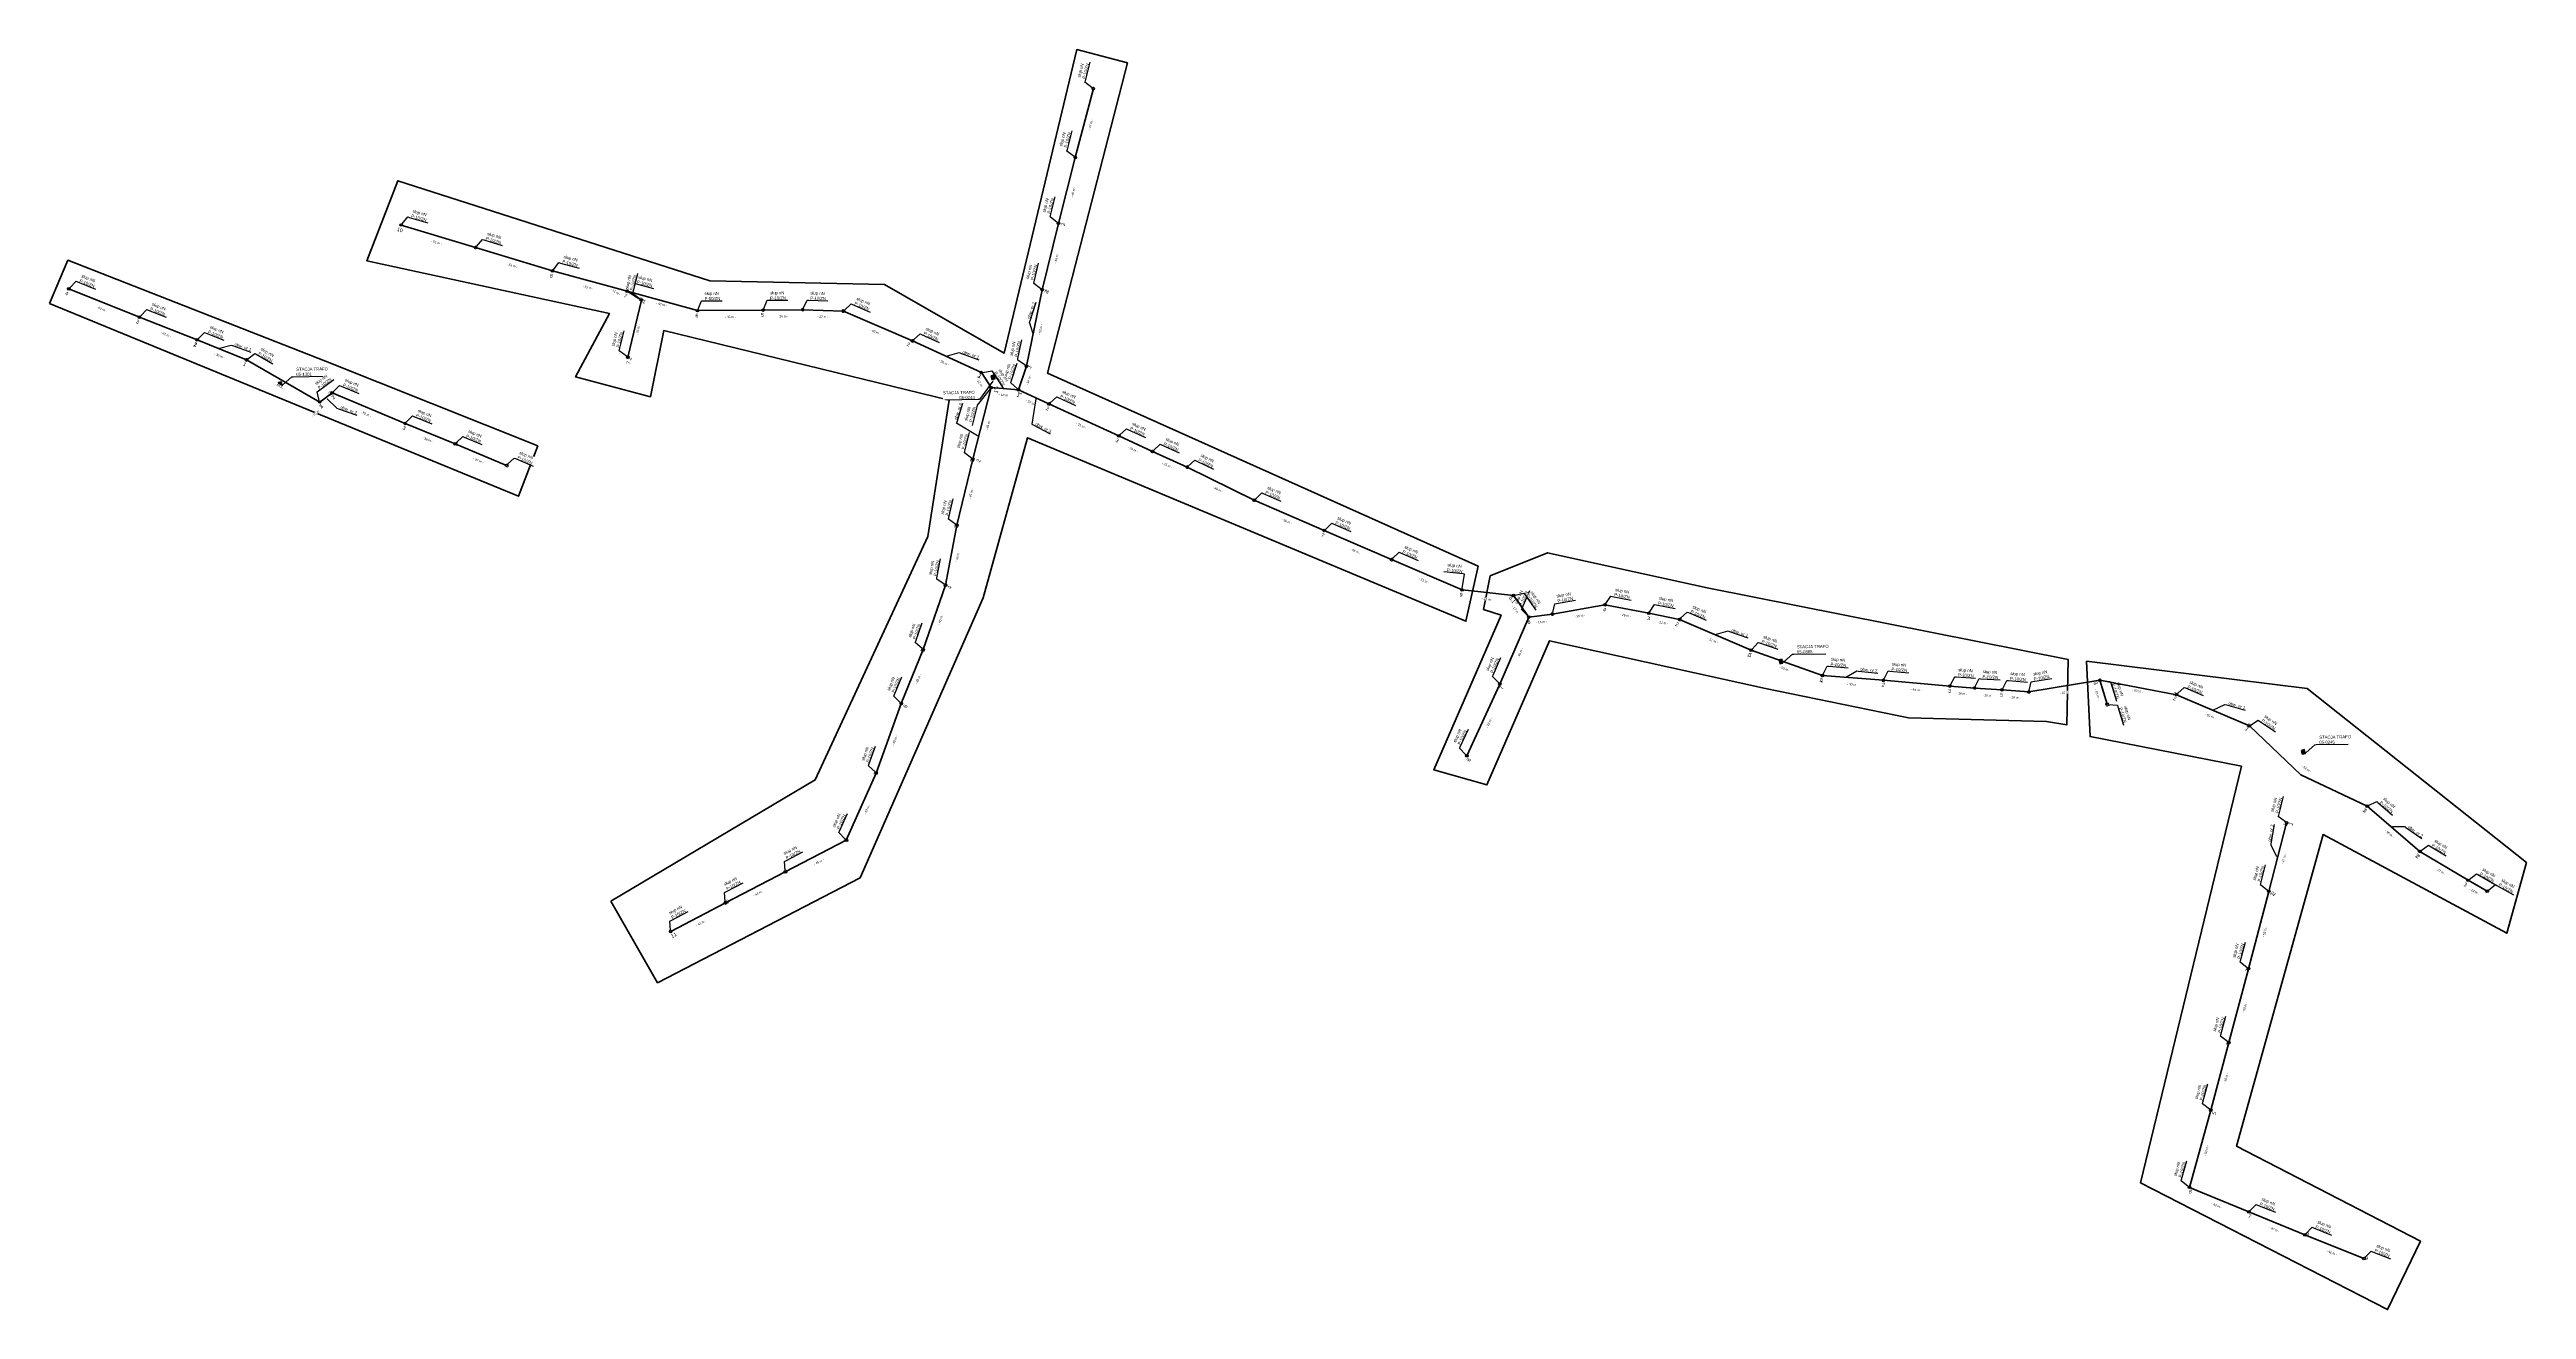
# Model space of a CAD drawing. Header units: metres. Extents: x 7531723 to 15066081, y 5784574 to 11569750.
# Drawn here: x 7533693 to 7535327, y 5784574 to 5785406 of the extents above; entities that cross this region are included whole.
import ezdxf
from ezdxf import colors
from ezdxf.entities.mleader import LeaderData, LeaderLine
from ezdxf.enums import TextEntityAlignment as Align
from ezdxf.math import Vec2, Vec3

# ---------------------------------------------------------------- set-up
doc = ezdxf.new("R2010")
doc.units = ezdxf.units.M
for name, color, linetype, lineweight in [('!tele', 30, 'Continuous', 40), ('!trafo', 6, 'Continuous', 50), ('_MM LINIA Sn', 40, 'Continuous', 30), ('_numery', 7, 'Continuous', 40)]:
    doc.layers.add(name, color=color, linetype=linetype, lineweight=lineweight)
for name, color, linetype in [('!wymiary', 7, 'Continuous'), ('_MM opisy', 7, 'Continuous'), ('_MM slupy', 5, 'Continuous'), ('_mm trafo', 3, 'Continuous'), ('_numery_05-0244_1', 7, 'Continuous'), ('_numery_05-0244_2', 7, 'Continuous'), ('_numery_05-0244_3', 7, 'Continuous'), ('_numery_05-0244_4', 7, 'Continuous'), ('_numery_05-0245_1', 7, 'Continuous'), ('_numery_05-0245_2', 7, 'Continuous'), ('_numery_05-0245_3', 7, 'Continuous'), ('_numery_05-0385_1', 7, 'Continuous'), ('_numery_05-0385_2', 7, 'Continuous'), ('_numery_05-1301_1', 7, 'Continuous'), ('_numery_05-1301_2', 7, 'Continuous')]:
    doc.layers.add(name, color=color, linetype=linetype)
for name, color, linetype, lineweight, plot in [('_arkusze model', 7, 'Continuous', 50, False), ('_kontrola_05-0244_1', 1, 'Continuous', 50, False), ('_kontrola_05-0244_2', 3, 'Continuous', 50, False), ('_kontrola_05-0244_3', 5, 'Continuous', 50, False), ('_kontrola_05-0244_4', 6, 'Continuous', 50, False), ('_kontrola_05-0245_1', 2, 'Continuous', 50, False), ('_kontrola_05-0245_2', 4, 'Continuous', 50, False), ('_kontrola_05-0245_3', 30, 'Continuous', 50, False), ('_kontrola_05-0385_1', 150, 'Continuous', 50, False), ('_kontrola_05-0385_2', 190, 'Continuous', 50, False), ('_kontrola_05-1301_1', 250, 'Continuous', 50, False), ('_kontrola_05-1301_2', 170, 'Continuous', 50, False)]:
    doc.layers.add(name, color=color, linetype=linetype, lineweight=lineweight, plot=plot)
doc.layers.get('0').off()
doc.styles.get("Standard").update_dxf_attribs({"font": 'arial.ttf'})
doc.dimstyles.new('opis linie', dxfattribs={"dimtxt": 1.5, "dimasz": 2.5, "dimexe": 1.25, "dimexo": 0.625, "dimgap": 2.5, "dimtad": 4, "dimdec": 0, "dimtxsty": 'Standard', "dimcen": 2.5, "dimse1": 1, "dimse2": 1, "dimsd1": 1, "dimsd2": 1, "dimclrt": 256, "dimazin": 3, "dimtfac": 1, "dimtdec": 0, "dimtmove": 0, "dimatfit": 3, "dimtfill": 1})

# ---------------------------------------------------------------- blocks, each defined once
blk = doc.blocks.new('trafo')
at = {"layer": '_mm trafo'}
h = blk.add_hatch(color=256, dxfattribs=at)
h.dxf.hatch_style = 1
h.paths.add_polyline_path([(-1.2, 1), (-0.5, -1.5), (1.6, -1), (1, 1.6)])
at = {"layer": '_MM LINIA Sn', "color": 2, "lineweight": 60}
for p, q in [((0.6, 0), (-0.4, 0.9)), ((-0.3, -0.2), (0.6, 0)), ((0.6, -0.9), (-0.3, -0.2)), ((0.6, -0.7), (0.4, -0.9)), ((0.4, -0.9), (0.6, -0.9)), ((0.6, -0.9), (0.6, -0.7))]:
    blk.add_line(p, q, dxfattribs=at)
at = {"layer": '_mm trafo', "flags": 128}
blk.add_lwpolyline([(-0.5, -1.5), (1.6, -1), (1, 1.6), (-1.2, 1), (-0.5, -1.5)], close=True, dxfattribs=at)
blk = doc.blocks.new('ZN')
at = {"layer": '_MM slupy', "transparency": 33554687}
h = blk.add_hatch(color=256, dxfattribs=at)
h.dxf.hatch_style = 1
h.paths.add_polyline_path([(0, -0.9), (0, 0.9, 1)])
at = {"layer": '_MM slupy'}
blk.add_circle((0, 0), 0.857, dxfattribs=at)
blk = doc.blocks.new('*D13')
at = {"layer": '!wymiary', "insert": (7534339, 5785187.7), "char_height": 1.5, "attachment_point": 5, "rotation": 71.9001, "bg_fill": 3, "box_fill_scale": 1.1, "bg_fill_color": 9, "bg_fill_true_color": 13158600, "bg_fill_transparency": 0}
blk.add_mtext('\\A1;- 16 m -', dxfattribs=at)
at = {"layer": 'Defpoints', "color": 0}
for p in [(7534337.5, 5785196.8), (7534338.5, 5785196.4), (7534332.4, 5785181.2)]:
    blk.add_point(p, dxfattribs=at)
blk = doc.blocks.new('*D14')
at = {"layer": 'Defpoints', "color": 0}
for p in [(7534347.9, 5785247.2), (7534348.9, 5785247), (7534337.5, 5785196.8)]:
    blk.add_point(p, dxfattribs=at)
at = {"layer": '!wymiary', "insert": (7534346.9, 5785221.1), "char_height": 1.5, "attachment_point": 5, "rotation": 78.3609, "bg_fill": 3, "box_fill_scale": 1.1, "bg_fill_color": 9, "bg_fill_true_color": 13158600, "bg_fill_transparency": 0}
blk.add_mtext('\\A1;- 52 m -', dxfattribs=at)
blk = doc.blocks.new('*D15')
at = {"layer": 'Defpoints', "color": 0}
for p in [(7534358.7, 5785291), (7534359.7, 5785290.8), (7534347.9, 5785247.2)]:
    blk.add_point(p, dxfattribs=at)
at = {"layer": '!wymiary', "insert": (7534357.4, 5785268.1), "char_height": 1.5, "attachment_point": 5, "rotation": 76.1518, "bg_fill": 3, "box_fill_scale": 1.1, "bg_fill_color": 9, "bg_fill_true_color": 13158600, "bg_fill_transparency": 0}
blk.add_mtext('\\A1;- 45 m -', dxfattribs=at)
blk = doc.blocks.new('*D16')
at = {"layer": 'Defpoints', "color": 0}
for p in [(7534369.8, 5785334.5), (7534370.8, 5785334.3), (7534358.7, 5785291)]:
    blk.add_point(p, dxfattribs=at)
at = {"layer": '!wymiary', "insert": (7534368.4, 5785311.7), "char_height": 1.5, "attachment_point": 5, "rotation": 75.6534, "bg_fill": 3, "box_fill_scale": 1.1, "bg_fill_color": 9, "bg_fill_true_color": 13158600, "bg_fill_transparency": 0}
blk.add_mtext('\\A1;- 45 m -', dxfattribs=at)
blk = doc.blocks.new('*D17')
at = {"layer": 'Defpoints', "color": 0}
for p in [(7534381.7, 5785379.9), (7534382.6, 5785379.6), (7534369.8, 5785334.5)]:
    blk.add_point(p, dxfattribs=at)
at = {"layer": '!wymiary', "insert": (7534379.9, 5785356.1), "char_height": 1.5, "attachment_point": 5, "rotation": 75.3468, "bg_fill": 3, "box_fill_scale": 1.1, "bg_fill_color": 9, "bg_fill_true_color": 13158600, "bg_fill_transparency": 0}
blk.add_mtext('\\A1;- 47 m -', dxfattribs=at)
blk = doc.blocks.new('*D18')
at = {"layer": 'Defpoints', "color": 0}
for p in [(7534138.9, 5784842.6), (7534139.3, 5784841.7), (7534102.8, 5784823.7)]:
    blk.add_point(p, dxfattribs=at)
at = {"layer": '!wymiary', "insert": (7534122.8, 5784829.4), "char_height": 1.5, "attachment_point": 5, "rotation": 27.672, "bg_fill": 3, "box_fill_scale": 1.1, "bg_fill_color": 9, "bg_fill_true_color": 13158600, "bg_fill_transparency": 0}
blk.add_mtext('\\A1;- 41 m -', dxfattribs=at)
blk = doc.blocks.new('*D19')
at = {"layer": 'Defpoints', "color": 0}
for p in [(7534178.4, 5784863), (7534178.8, 5784862.1), (7534138.9, 5784842.6)]:
    blk.add_point(p, dxfattribs=at)
at = {"layer": '!wymiary', "insert": (7534160.6, 5784849), "char_height": 1.5, "attachment_point": 5, "rotation": 27.2511, "bg_fill": 3, "box_fill_scale": 1.1, "bg_fill_color": 9, "bg_fill_true_color": 13158600, "bg_fill_transparency": 0}
blk.add_mtext('\\A1;- 44 m -', dxfattribs=at)
blk = doc.blocks.new('*D20')
at = {"layer": 'Defpoints', "color": 0}
for p in [(7534218.6, 5784883.9), (7534219.1, 5784883), (7534178.4, 5784863)]:
    blk.add_point(p, dxfattribs=at)
at = {"layer": '!wymiary', "insert": (7534200.5, 5784869.6), "char_height": 1.5, "attachment_point": 5, "rotation": 27.4201, "bg_fill": 3, "box_fill_scale": 1.1, "bg_fill_color": 9, "bg_fill_true_color": 13158600, "bg_fill_transparency": 0}
blk.add_mtext('\\A1;- 45 m -', dxfattribs=at)
blk = doc.blocks.new('*D21')
at = {"layer": 'Defpoints', "color": 0}
for p in [(7534238.4, 5784928.3), (7534239.3, 5784927.9), (7534218.6, 5784883.9)]:
    blk.add_point(p, dxfattribs=at)
at = {"layer": '!wymiary', "insert": (7534232.4, 5784904.3), "char_height": 1.5, "attachment_point": 5, "rotation": 66.0665, "bg_fill": 3, "box_fill_scale": 1.1, "bg_fill_color": 9, "bg_fill_true_color": 13158600, "bg_fill_transparency": 0}
blk.add_mtext('\\A1;- 49 m -', dxfattribs=at)
blk = doc.blocks.new('*D22')
at = {"layer": 'Defpoints', "color": 0}
for p in [(7534255, 5784974.2), (7534255.9, 5784973.9), (7534238.4, 5784928.3)]:
    blk.add_point(p, dxfattribs=at)
at = {"layer": '!wymiary', "insert": (7534250.7, 5784949.8), "char_height": 1.5, "attachment_point": 5, "rotation": 70.1304, "bg_fill": 3, "box_fill_scale": 1.1, "bg_fill_color": 9, "bg_fill_true_color": 13158600, "bg_fill_transparency": 0}
blk.add_mtext('\\A1;- 49 m -', dxfattribs=at)
blk = doc.blocks.new('*D23')
at = {"layer": 'Defpoints', "color": 0}
for p in [(7534269.4, 5785009.7), (7534270.3, 5785009.3), (7534255, 5784974.2)]:
    blk.add_point(p, dxfattribs=at)
at = {"layer": '!wymiary', "insert": (7534266.1, 5784990.3), "char_height": 1.5, "attachment_point": 5, "rotation": 67.8686, "bg_fill": 3, "box_fill_scale": 1.1, "bg_fill_color": 9, "bg_fill_true_color": 13158600, "bg_fill_transparency": 0}
blk.add_mtext('\\A1;- 38 m -', dxfattribs=at)
blk = doc.blocks.new('*D24')
at = {"layer": 'Defpoints', "color": 0}
for p in [(7534284.1, 5785052.3), (7534285.1, 5785052), (7534269.4, 5785009.7)]:
    blk.add_point(p, dxfattribs=at)
at = {"layer": '!wymiary', "insert": (7534280.8, 5785029.6), "char_height": 1.5, "attachment_point": 5, "rotation": 70.909, "bg_fill": 3, "box_fill_scale": 1.1, "bg_fill_color": 9, "bg_fill_true_color": 13158600, "bg_fill_transparency": 0}
blk.add_mtext('\\A1;- 45 m -', dxfattribs=at)
blk = doc.blocks.new('*D25')
at = {"layer": 'Defpoints', "color": 0}
for p in [(7534291.7, 5785091.8), (7534292.7, 5785091.6), (7534284.1, 5785052.3)]:
    blk.add_point(p, dxfattribs=at)
at = {"layer": '!wymiary', "insert": (7534292.1, 5785071.2), "char_height": 1.5, "attachment_point": 5, "rotation": 79.1964, "bg_fill": 3, "box_fill_scale": 1.1, "bg_fill_color": 9, "bg_fill_true_color": 13158600, "bg_fill_transparency": 0}
blk.add_mtext('\\A1;- 40 m -', dxfattribs=at)
blk = doc.blocks.new('*D26')
at = {"layer": 'Defpoints', "color": 0}
for p in [(7534302.1, 5785135.4), (7534303.1, 5785135.2), (7534291.7, 5785091.8)]:
    blk.add_point(p, dxfattribs=at)
at = {"layer": '!wymiary', "insert": (7534301, 5785112.6), "char_height": 1.5, "attachment_point": 5, "rotation": 76.5425, "bg_fill": 3, "box_fill_scale": 1.1, "bg_fill_color": 9, "bg_fill_true_color": 13158600, "bg_fill_transparency": 0}
blk.add_mtext('\\A1;- 45 m -', dxfattribs=at)
blk = doc.blocks.new('*D27')
at = {"layer": 'Defpoints', "color": 0}
for p in [(7534314.3, 5785182.6), (7534315.3, 5785182.4), (7534302.1, 5785135.4)]:
    blk.add_point(p, dxfattribs=at)
at = {"layer": '!wymiary', "insert": (7534312.3, 5785158), "char_height": 1.5, "attachment_point": 5, "rotation": 75.5161, "bg_fill": 3, "box_fill_scale": 1.1, "bg_fill_color": 9, "bg_fill_true_color": 13158600, "bg_fill_transparency": 0}
blk.add_mtext('\\A1;- 49 m -', dxfattribs=at)
blk = doc.blocks.new('*D33')
at = {"layer": 'Defpoints', "color": 0}
for p in [(7534649.9, 5784987), (7534650.8, 5784986.6), (7534628.1, 5784939.6)]:
    blk.add_point(p, dxfattribs=at)
at = {"layer": '!wymiary', "insert": (7534642.8, 5784961.5), "char_height": 1.5, "attachment_point": 5, "rotation": 65.3023, "bg_fill": 3, "box_fill_scale": 1.1, "bg_fill_color": 9, "bg_fill_true_color": 13158600, "bg_fill_transparency": 0}
blk.add_mtext('\\A1;- 52 m -', dxfattribs=at)
blk = doc.blocks.new('*D34')
at = {"layer": 'Defpoints', "color": 0}
for p in [(7534669, 5785031.2), (7534669.9, 5785030.8), (7534649.9, 5784987)]:
    blk.add_point(p, dxfattribs=at)
at = {"layer": '!wymiary', "insert": (7534663.3, 5785007.4), "char_height": 1.5, "attachment_point": 5, "rotation": 66.651, "bg_fill": 3, "box_fill_scale": 1.1, "bg_fill_color": 9, "bg_fill_true_color": 13158600, "bg_fill_transparency": 0}
blk.add_mtext('\\A1;- 48 m -', dxfattribs=at)
blk = doc.blocks.new('*D35')
at = {"layer": '!wymiary', "insert": (7535044.1, 5784980.3), "char_height": 1.5, "attachment_point": 5, "rotation": 287.0387, "bg_fill": 3, "box_fill_scale": 1.1, "bg_fill_color": 9, "bg_fill_true_color": 13158600, "bg_fill_transparency": 0}
blk.add_mtext('\\A1;- 16 m -', dxfattribs=at)
at = {"layer": 'Defpoints', "color": 0}
for p in [(7535045.8, 5784989.5), (7535049.6, 5784973.4), (7535050.6, 5784973.7)]:
    blk.add_point(p, dxfattribs=at)
blk = doc.blocks.new('*D36')
at = {"layer": 'Defpoints', "color": 0}
for p in [(7535119, 5784705.8), (7535120, 5784705.5), (7535105, 5784654.9)]:
    blk.add_point(p, dxfattribs=at)
at = {"layer": '!wymiary', "insert": (7535116.1, 5784679.2), "char_height": 1.5, "attachment_point": 5, "rotation": 74.5613, "bg_fill": 3, "box_fill_scale": 1.1, "bg_fill_color": 9, "bg_fill_true_color": 13158600, "bg_fill_transparency": 0}
blk.add_mtext('\\A1;- 53 m -', dxfattribs=at)
blk = doc.blocks.new('*D37')
at = {"layer": 'Defpoints', "color": 0}
for p in [(7535131, 5784750.4), (7535131.9, 5784750.2), (7535119, 5784705.8)]:
    blk.add_point(p, dxfattribs=at)
at = {"layer": '!wymiary', "insert": (7535129.1, 5784727), "char_height": 1.5, "attachment_point": 5, "rotation": 75.004, "bg_fill": 3, "box_fill_scale": 1.1, "bg_fill_color": 9, "bg_fill_true_color": 13158600, "bg_fill_transparency": 0}
blk.add_mtext('\\A1;- 46 m -', dxfattribs=at)
blk = doc.blocks.new('*D38')
at = {"layer": 'Defpoints', "color": 0}
for p in [(7535143.9, 5784799.2), (7535144.8, 5784798.9), (7535131, 5784750.4)]:
    blk.add_point(p, dxfattribs=at)
at = {"layer": '!wymiary', "insert": (7535141.5, 5784773.7), "char_height": 1.5, "attachment_point": 5, "rotation": 75.174, "bg_fill": 3, "box_fill_scale": 1.1, "bg_fill_color": 9, "bg_fill_true_color": 13158600, "bg_fill_transparency": 0}
blk.add_mtext('\\A1;- 50 m -', dxfattribs=at)
blk = doc.blocks.new('*D39')
at = {"layer": 'Defpoints', "color": 0}
for p in [(7535157.3, 5784850.2), (7535158.2, 5784849.9), (7535143.9, 5784799.2)]:
    blk.add_point(p, dxfattribs=at)
at = {"layer": '!wymiary', "insert": (7535154.7, 5784823.6), "char_height": 1.5, "attachment_point": 5, "rotation": 75.3019, "bg_fill": 3, "box_fill_scale": 1.1, "bg_fill_color": 9, "bg_fill_true_color": 13158600, "bg_fill_transparency": 0}
blk.add_mtext('\\A1;- 53 m -', dxfattribs=at)
blk = doc.blocks.new('*D40')
at = {"layer": 'Defpoints', "color": 0}
for p in [(7535169.1, 5784895.4), (7535170, 5784895.2), (7535157.3, 5784850.2)]:
    blk.add_point(p, dxfattribs=at)
at = {"layer": '!wymiary', "insert": (7535167.3, 5784871.7), "char_height": 1.5, "attachment_point": 5, "rotation": 75.3666, "bg_fill": 3, "box_fill_scale": 1.1, "bg_fill_color": 9, "bg_fill_true_color": 13158600, "bg_fill_transparency": 0}
blk.add_mtext('\\A1;- 47 m -', dxfattribs=at)
blk = doc.blocks.new('*D41')
at = {"layer": 'Defpoints', "color": 0}
for p in [(7535105, 5784654.9), (7535143.7, 5784637.7), (7535144.1, 5784638.7)]:
    blk.add_point(p, dxfattribs=at)
at = {"layer": '!wymiary', "insert": (7535122.9, 5784642.9), "char_height": 1.5, "attachment_point": 5, "rotation": 337.4144, "bg_fill": 3, "box_fill_scale": 1.1, "bg_fill_color": 9, "bg_fill_true_color": 13158600, "bg_fill_transparency": 0}
blk.add_mtext('\\A1;- 42 m -', dxfattribs=at)
blk = doc.blocks.new('*D42')
at = {"layer": 'Defpoints', "color": 0}
for p in [(7535144.1, 5784638.7), (7535180.6, 5784622.7), (7535181, 5784623.6)]:
    blk.add_point(p, dxfattribs=at)
at = {"layer": '!wymiary', "insert": (7535160.9, 5784627.2), "char_height": 1.5, "attachment_point": 5, "rotation": 337.8277, "bg_fill": 3, "box_fill_scale": 1.1, "bg_fill_color": 9, "bg_fill_true_color": 13158600, "bg_fill_transparency": 0}
blk.add_mtext('\\A1;- 40 m -', dxfattribs=at)
blk = doc.blocks.new('*D43')
at = {"layer": 'Defpoints', "color": 0}
for p in [(7535181, 5784623.6), (7535219.6, 5784607), (7535220, 5784607.9)]:
    blk.add_point(p, dxfattribs=at)
at = {"layer": '!wymiary', "insert": (7535198.9, 5784611.8), "char_height": 1.5, "attachment_point": 5, "rotation": 338.089, "bg_fill": 3, "box_fill_scale": 1.1, "bg_fill_color": 9, "bg_fill_true_color": 13158600, "bg_fill_transparency": 0}
blk.add_mtext('\\A1;- 42 m -', dxfattribs=at)
blk = doc.blocks.new('*D44')
at = {"layer": 'Defpoints', "color": 0}
for p in [(7534074, 5785246.2), (7534120.5, 5785233.4), (7534120.8, 5785234.4)]:
    blk.add_point(p, dxfattribs=at)
at = {"layer": '!wymiary', "insert": (7534096.7, 5785237.6), "char_height": 1.5, "attachment_point": 5, "rotation": 344.6742, "bg_fill": 3, "box_fill_scale": 1.1, "bg_fill_color": 9, "bg_fill_true_color": 13158600, "bg_fill_transparency": 0}
blk.add_mtext('\\A1;- 48 m -', dxfattribs=at)
blk = doc.blocks.new('*D45')
at = {"layer": 'Defpoints', "color": 0}
for p in [(7534120.5, 5785233.4), (7534163.8, 5785233.8), (7534163.8, 5785232.8)]:
    blk.add_point(p, dxfattribs=at)
at = {"layer": '!wymiary', "insert": (7534142.2, 5785229.3), "char_height": 1.5, "attachment_point": 5, "rotation": 0.5035, "bg_fill": 3, "box_fill_scale": 1.1, "bg_fill_color": 9, "bg_fill_true_color": 13158600, "bg_fill_transparency": 0}
blk.add_mtext('\\A1;- 43 m -', dxfattribs=at)
blk = doc.blocks.new('*D46')
at = {"layer": 'Defpoints', "color": 0}
for p in [(7534163.8, 5785233.8), (7534189.9, 5785234), (7534189.9, 5785233)]:
    blk.add_point(p, dxfattribs=at)
at = {"layer": '!wymiary', "insert": (7534176.9, 5785229.6), "char_height": 1.5, "attachment_point": 5, "rotation": 0.5069, "bg_fill": 3, "box_fill_scale": 1.1, "bg_fill_color": 9, "bg_fill_true_color": 13158600, "bg_fill_transparency": 0}
blk.add_mtext('\\A1;- 26 m -', dxfattribs=at)
blk = doc.blocks.new('*D47')
at = {"layer": 'Defpoints', "color": 0}
for p in [(7534189.9, 5785234), (7534216.8, 5785233.1), (7534216.8, 5785232.1)]:
    blk.add_point(p, dxfattribs=at)
at = {"layer": '!wymiary', "insert": (7534203.2, 5785229.3), "char_height": 1.5, "attachment_point": 5, "rotation": 358.0796, "bg_fill": 3, "box_fill_scale": 1.1, "bg_fill_color": 9, "bg_fill_true_color": 13158600, "bg_fill_transparency": 0}
blk.add_mtext('\\A1;- 27 m -', dxfattribs=at)
blk = doc.blocks.new('*D48')
at = {"layer": 'Defpoints', "color": 0}
for p in [(7534216.8, 5785233.1), (7534261.9, 5785212.6), (7534262.3, 5785213.5)]:
    blk.add_point(p, dxfattribs=at)
at = {"layer": '!wymiary', "insert": (7534237.9, 5785219.4), "char_height": 1.5, "attachment_point": 5, "rotation": 336.65, "bg_fill": 3, "box_fill_scale": 1.1, "bg_fill_color": 9, "bg_fill_true_color": 13158600, "bg_fill_transparency": 0}
blk.add_mtext('\\A1;- 49 m -', dxfattribs=at)
blk = doc.blocks.new('*D49')
at = {"layer": 'Defpoints', "color": 0}
for p in [(7534262.3, 5785213.5), (7534307.4, 5785191.6), (7534307.8, 5785192.5)]:
    blk.add_point(p, dxfattribs=at)
at = {"layer": '!wymiary', "insert": (7534283.2, 5785199.1), "char_height": 1.5, "attachment_point": 5, "rotation": 335.254, "bg_fill": 3, "box_fill_scale": 1.1, "bg_fill_color": 9, "bg_fill_true_color": 13158600, "bg_fill_transparency": 0}
blk.add_mtext('\\A1;- 50 m -', dxfattribs=at)
blk = doc.blocks.new('*D50')
at = {"layer": '!wymiary', "insert": (7534306.9, 5785185.5), "char_height": 1.5, "attachment_point": 5, "rotation": 303.4216, "bg_fill": 3, "box_fill_scale": 1.1, "bg_fill_color": 9, "bg_fill_true_color": 13158600, "bg_fill_transparency": 0}
blk.add_mtext('\\A1;- 12 m -', dxfattribs=at)
at = {"layer": 'Defpoints', "color": 0}
for p in [(7534307.8, 5785192.5), (7534313.2, 5785181.9), (7534314.3, 5785182.6)]:
    blk.add_point(p, dxfattribs=at)
blk = doc.blocks.new('*D51')
at = {"layer": '!wymiary', "insert": (7534323, 5785177.7), "char_height": 1.5, "attachment_point": 5, "rotation": 355.5998, "bg_fill": 3, "box_fill_scale": 1.1, "bg_fill_color": 9, "bg_fill_true_color": 13158600, "bg_fill_transparency": 0}
blk.add_mtext('\\A1;- 18 m -', dxfattribs=at)
at = {"layer": 'Defpoints', "color": 0}
for p in [(7534314.3, 5785182.6), (7534332.3, 5785180.2), (7534332.4, 5785181.2)]:
    blk.add_point(p, dxfattribs=at)
blk = doc.blocks.new('*D52')
at = {"layer": '!wymiary', "insert": (7534340.6, 5785172.7), "char_height": 1.5, "attachment_point": 5, "rotation": 334.9963, "bg_fill": 3, "box_fill_scale": 1.1, "bg_fill_color": 9, "bg_fill_true_color": 13158600, "bg_fill_transparency": 0}
blk.add_mtext('\\A1;- 22 m -', dxfattribs=at)
at = {"layer": 'Defpoints', "color": 0}
for p in [(7534332.4, 5785181.2), (7534352, 5785171), (7534352.4, 5785171.9)]:
    blk.add_point(p, dxfattribs=at)
blk = doc.blocks.new('*D53')
at = {"layer": 'Defpoints', "color": 0}
for p in [(7534352.4, 5785171.9), (7534398.1, 5785149.9), (7534398.5, 5785150.8)]:
    blk.add_point(p, dxfattribs=at)
at = {"layer": '!wymiary', "insert": (7534373.7, 5785157.5), "char_height": 1.5, "attachment_point": 5, "rotation": 335.3928, "bg_fill": 3, "box_fill_scale": 1.1, "bg_fill_color": 9, "bg_fill_true_color": 13158600, "bg_fill_transparency": 0}
blk.add_mtext('\\A1;- 51 m -', dxfattribs=at)
blk = doc.blocks.new('*D54')
at = {"layer": 'Defpoints', "color": 0}
for p in [(7534420.3, 5785139.6), (7534420.7, 5785140.5)]:
    blk.add_point(p, dxfattribs=at)
at = {"layer": '!wymiary', "insert": (7534407.8, 5785141.8), "char_height": 1.5, "attachment_point": 5, "rotation": 335.0831, "bg_fill": 3, "box_fill_scale": 1.1, "bg_fill_color": 9, "bg_fill_true_color": 13158600, "bg_fill_transparency": 0}
blk.add_mtext('\\A1;- 24 m -', dxfattribs=at)
at = {"layer": 'Defpoints', "color": 0}
blk.add_point((7534398.5, 5785150.8), dxfattribs=at)
blk = doc.blocks.new('*D55')
at = {"layer": 'Defpoints', "color": 0}
for p in [(7534443.1, 5785129.3), (7534443.5, 5785130.2)]:
    blk.add_point(p, dxfattribs=at)
at = {"layer": '!wymiary', "insert": (7534430.4, 5785131.5), "char_height": 1.5, "attachment_point": 5, "rotation": 335.7544, "bg_fill": 3, "box_fill_scale": 1.1, "bg_fill_color": 9, "bg_fill_true_color": 13158600, "bg_fill_transparency": 0}
blk.add_mtext('\\A1;- 25 m -', dxfattribs=at)
at = {"layer": 'Defpoints', "color": 0}
blk.add_point((7534420.7, 5785140.5), dxfattribs=at)
blk = doc.blocks.new('*D56')
at = {"layer": 'Defpoints', "color": 0}
for p in [(7534443.5, 5785130.2), (7534487.5, 5785107.5), (7534487.9, 5785108.4)]:
    blk.add_point(p, dxfattribs=at)
at = {"layer": '!wymiary', "insert": (7534463.8, 5785115.5), "char_height": 1.5, "attachment_point": 5, "rotation": 333.8399, "bg_fill": 3, "box_fill_scale": 1.1, "bg_fill_color": 9, "bg_fill_true_color": 13158600, "bg_fill_transparency": 0}
blk.add_mtext('\\A1;- 49 m -', dxfattribs=at)
blk = doc.blocks.new('*D57')
at = {"layer": 'Defpoints', "color": 0}
for p in [(7534487.9, 5785108.4), (7534533.7, 5785087.4), (7534534.1, 5785088.3)]:
    blk.add_point(p, dxfattribs=at)
at = {"layer": '!wymiary', "insert": (7534509.3, 5785094.4), "char_height": 1.5, "attachment_point": 5, "rotation": 336.4739, "bg_fill": 3, "box_fill_scale": 1.1, "bg_fill_color": 9, "bg_fill_true_color": 13158600, "bg_fill_transparency": 0}
blk.add_mtext('\\A1;- 50 m -', dxfattribs=at)
blk = doc.blocks.new('*D58')
at = {"layer": 'Defpoints', "color": 0}
for p in [(7534534.1, 5785088.3), (7534578.1, 5785068.3), (7534578.4, 5785069.2)]:
    blk.add_point(p, dxfattribs=at)
at = {"layer": '!wymiary', "insert": (7534554.6, 5785074.8), "char_height": 1.5, "attachment_point": 5, "rotation": 336.664, "bg_fill": 3, "box_fill_scale": 1.1, "bg_fill_color": 9, "bg_fill_true_color": 13158600, "bg_fill_transparency": 0}
blk.add_mtext('\\A1;- 48 m -', dxfattribs=at)
blk = doc.blocks.new('*D59')
at = {"layer": 'Defpoints', "color": 0}
for p in [(7534578.4, 5785069.2), (7534624.6, 5785048.2), (7534625, 5785049.1)]:
    blk.add_point(p, dxfattribs=at)
at = {"layer": '!wymiary', "insert": (7534600, 5785055.2), "char_height": 1.5, "attachment_point": 5, "rotation": 336.7043, "bg_fill": 3, "box_fill_scale": 1.1, "bg_fill_color": 9, "bg_fill_true_color": 13158600, "bg_fill_transparency": 0}
blk.add_mtext('\\A1;- 51 m -', dxfattribs=at)
blk = doc.blocks.new('*D60')
at = {"layer": 'Defpoints', "color": 0}
for p in [(7534625, 5785049.1), (7534658.9, 5785044.4), (7534659, 5785045.4)]:
    blk.add_point(p, dxfattribs=at)
at = {"layer": '!wymiary', "insert": (7534641.5, 5785043), "char_height": 1.5, "attachment_point": 5, "rotation": 353.8033, "bg_fill": 3, "box_fill_scale": 1.1, "bg_fill_color": 9, "bg_fill_true_color": 13158600, "bg_fill_transparency": 0}
blk.add_mtext('\\A1;- 34 m -', dxfattribs=at)
blk = doc.blocks.new('*D61')
at = {"layer": '!wymiary', "insert": (7534660.5, 5785035.9), "char_height": 1.5, "attachment_point": 5, "rotation": 305.128, "bg_fill": 3, "box_fill_scale": 1.1, "bg_fill_color": 9, "bg_fill_true_color": 13158600, "bg_fill_transparency": 0}
blk.add_mtext('\\A1;- 17 m -', dxfattribs=at)
at = {"layer": 'Defpoints', "color": 0}
for p in [(7534659, 5785045.4), (7534668.1, 5785030.7), (7534669, 5785031.2)]:
    blk.add_point(p, dxfattribs=at)
blk = doc.blocks.new('*D62')
at = {"layer": '!wymiary', "insert": (7534677.4, 5785028), "char_height": 1.5, "attachment_point": 5, "rotation": 6.9443, "bg_fill": 3, "box_fill_scale": 1.1, "bg_fill_color": 9, "bg_fill_true_color": 13158600, "bg_fill_transparency": 0}
blk.add_mtext('\\A1;- 16 m -', dxfattribs=at)
at = {"layer": 'Defpoints', "color": 0}
for p in [(7534669, 5785031.2), (7534684.7, 5785033.2), (7534684.8, 5785032.2)]:
    blk.add_point(p, dxfattribs=at)
blk = doc.blocks.new('*D63')
at = {"layer": 'Defpoints', "color": 0}
for p in [(7534684.7, 5785033.2), (7534719.3, 5785039.3), (7534719.4, 5785038.3)]:
    blk.add_point(p, dxfattribs=at)
at = {"layer": '!wymiary', "insert": (7534702.7, 5785032), "char_height": 1.5, "attachment_point": 5, "rotation": 10.0216, "bg_fill": 3, "box_fill_scale": 1.1, "bg_fill_color": 9, "bg_fill_true_color": 13158600, "bg_fill_transparency": 0}
blk.add_mtext('\\A1;- 35 m -', dxfattribs=at)
blk = doc.blocks.new('*D64')
at = {"layer": 'Defpoints', "color": 0}
for p in [(7534719.3, 5785039.3), (7534748, 5785032.7), (7534748.2, 5785033.7)]:
    blk.add_point(p, dxfattribs=at)
at = {"layer": '!wymiary', "insert": (7534732.9, 5785032.3), "char_height": 1.5, "attachment_point": 5, "rotation": 349.0232, "bg_fill": 3, "box_fill_scale": 1.1, "bg_fill_color": 9, "bg_fill_true_color": 13158600, "bg_fill_transparency": 0}
blk.add_mtext('\\A1;- 29 m -', dxfattribs=at)
blk = doc.blocks.new('*D65')
at = {"layer": '!wymiary', "insert": (7534757.5, 5785027.5), "char_height": 1.5, "attachment_point": 5, "rotation": 349.0375, "bg_fill": 3, "box_fill_scale": 1.1, "bg_fill_color": 9, "bg_fill_true_color": 13158600, "bg_fill_transparency": 0}
blk.add_mtext('\\A1;- 21 m -', dxfattribs=at)
at = {"layer": 'Defpoints', "color": 0}
for p in [(7534748.2, 5785033.7), (7534768.3, 5785028.7), (7534768.5, 5785029.7)]:
    blk.add_point(p, dxfattribs=at)
blk = doc.blocks.new('*D66')
at = {"layer": 'Defpoints', "color": 0}
for p in [(7534768.5, 5785029.7), (7534815.3, 5785008.5), (7534815.7, 5785009.4)]:
    blk.add_point(p, dxfattribs=at)
at = {"layer": '!wymiary', "insert": (7534790.4, 5785015.7), "char_height": 1.5, "attachment_point": 5, "rotation": 336.7648, "bg_fill": 3, "box_fill_scale": 1.1, "bg_fill_color": 9, "bg_fill_true_color": 13158600, "bg_fill_transparency": 0}
blk.add_mtext('\\A1;- 51 m -', dxfattribs=at)
blk = doc.blocks.new('*D67')
at = {"layer": 'Defpoints', "color": 0}
for p in [(7534815.7, 5785009.4), (7534862.4, 5784991.8), (7534862.8, 5784992.7)]:
    blk.add_point(p, dxfattribs=at)
at = {"layer": '!wymiary', "insert": (7534837.8, 5784997.1), "char_height": 1.5, "attachment_point": 5, "rotation": 340.4444, "bg_fill": 3, "box_fill_scale": 1.1, "bg_fill_color": 9, "bg_fill_true_color": 13158600, "bg_fill_transparency": 0}
blk.add_mtext('\\A1;- 50 m -', dxfattribs=at)
blk = doc.blocks.new('*D68')
at = {"layer": 'Defpoints', "color": 0}
for p in [(7534862.8, 5784992.7), (7534903, 5784989.5), (7534903, 5784988.5)]:
    blk.add_point(p, dxfattribs=at)
at = {"layer": '!wymiary', "insert": (7534882.6, 5784986.8), "char_height": 1.5, "attachment_point": 5, "rotation": 355.3593, "bg_fill": 3, "box_fill_scale": 1.1, "bg_fill_color": 9, "bg_fill_true_color": 13158600, "bg_fill_transparency": 0}
blk.add_mtext('\\A1;- 40 m -', dxfattribs=at)
blk = doc.blocks.new('*D69')
at = {"layer": 'Defpoints', "color": 0}
for p in [(7534903, 5784989.5), (7534946.8, 5784984.7), (7534946.9, 5784985.7)]:
    blk.add_point(p, dxfattribs=at)
at = {"layer": '!wymiary', "insert": (7534924.6, 5784983.3), "char_height": 1.5, "attachment_point": 5, "rotation": 355.044, "bg_fill": 3, "box_fill_scale": 1.1, "bg_fill_color": 9, "bg_fill_true_color": 13158600, "bg_fill_transparency": 0}
blk.add_mtext('\\A1;- 44 m -', dxfattribs=at)
blk = doc.blocks.new('*D70')
at = {"layer": '!wymiary', "insert": (7534954.7, 5784980.8), "char_height": 1.5, "attachment_point": 5, "rotation": 355.4984, "bg_fill": 3, "box_fill_scale": 1.1, "bg_fill_color": 9, "bg_fill_true_color": 13158600, "bg_fill_transparency": 0}
blk.add_mtext('\\A1;- 16 m -', dxfattribs=at)
at = {"layer": 'Defpoints', "color": 0}
for p in [(7534946.9, 5784985.7), (7534963.1, 5784983.4), (7534963.2, 5784984.4)]:
    blk.add_point(p, dxfattribs=at)
blk = doc.blocks.new('*D71')
at = {"layer": '!wymiary', "insert": (7534971.9, 5784979.5), "char_height": 1.5, "attachment_point": 5, "rotation": 356.2503, "bg_fill": 3, "box_fill_scale": 1.1, "bg_fill_color": 9, "bg_fill_true_color": 13158600, "bg_fill_transparency": 0}
blk.add_mtext('\\A1;- 18 m -', dxfattribs=at)
at = {"layer": 'Defpoints', "color": 0}
for p in [(7534963.2, 5784984.4), (7534981.2, 5784982.2), (7534981.3, 5784983.2)]:
    blk.add_point(p, dxfattribs=at)
blk = doc.blocks.new('*D72')
at = {"layer": '!wymiary', "insert": (7534989.8, 5784978.2), "char_height": 1.5, "attachment_point": 5, "rotation": 355.5107, "bg_fill": 3, "box_fill_scale": 1.1, "bg_fill_color": 9, "bg_fill_true_color": 13158600, "bg_fill_transparency": 0}
blk.add_mtext('\\A1;- 18 m -', dxfattribs=at)
at = {"layer": 'Defpoints', "color": 0}
for p in [(7534981.3, 5784983.2), (7534999, 5784981.8), (7534999, 5784980.8)]:
    blk.add_point(p, dxfattribs=at)
blk = doc.blocks.new('*D73')
at = {"layer": 'Defpoints', "color": 0}
for p in [(7534999, 5784981.8), (7535045.8, 5784989.5), (7535045.9, 5784988.5)]:
    blk.add_point(p, dxfattribs=at)
at = {"layer": '!wymiary', "insert": (7535023.1, 5784981.4), "char_height": 1.5, "attachment_point": 5, "rotation": 9.3169, "bg_fill": 3, "box_fill_scale": 1.1, "bg_fill_color": 9, "bg_fill_true_color": 13158600, "bg_fill_transparency": 0}
blk.add_mtext('\\A1;- 47 m -', dxfattribs=at)
blk = doc.blocks.new('*D74')
at = {"layer": 'Defpoints', "color": 0}
for p in [(7535045.8, 5784989.5), (7535096.4, 5784980), (7535096.6, 5784981)]:
    blk.add_point(p, dxfattribs=at)
at = {"layer": '!wymiary', "insert": (7535070.7, 5784982.5), "char_height": 1.5, "attachment_point": 5, "rotation": 349.4206, "bg_fill": 3, "box_fill_scale": 1.1, "bg_fill_color": 9, "bg_fill_true_color": 13158600, "bg_fill_transparency": 0}
blk.add_mtext('\\A1;- 52 m -', dxfattribs=at)
blk = doc.blocks.new('*D75')
at = {"layer": 'Defpoints', "color": 0}
for p in [(7535096.4, 5784980), (7535144.1, 5784958.5), (7535144.5, 5784959.4)]:
    blk.add_point(p, dxfattribs=at)
at = {"layer": '!wymiary', "insert": (7535118.8, 5784965.8), "char_height": 1.5, "attachment_point": 5, "rotation": 336.822, "bg_fill": 3, "box_fill_scale": 1.1, "bg_fill_color": 9, "bg_fill_true_color": 13158600, "bg_fill_transparency": 0}
blk.add_mtext('\\A1;- 52 m -', dxfattribs=at)
blk = doc.blocks.new('*D76')
at = {"layer": 'Defpoints', "color": 0}
for p in [(7535144.5, 5784959.4), (7535222.3, 5784906.4), (7535222.9, 5784907.2)]:
    blk.add_point(p, dxfattribs=at)
at = {"layer": '!wymiary', "insert": (7535182.2, 5784931), "char_height": 1.5, "attachment_point": 5, "rotation": 325.7559, "bg_fill": 3, "box_fill_scale": 1.1, "bg_fill_color": 9, "bg_fill_true_color": 13158600, "bg_fill_transparency": 0}
blk.add_mtext('\\A1;- 94 m -', dxfattribs=at)
blk = doc.blocks.new('*D77')
at = {"layer": 'Defpoints', "color": 0}
for p in [(7535222.3, 5784906.4), (7535257, 5784876.6), (7535256.3, 5784875.9)]:
    blk.add_point(p, dxfattribs=at)
at = {"layer": '!wymiary', "insert": (7535236.9, 5784888.3), "char_height": 1.5, "attachment_point": 5, "rotation": 319.2967, "bg_fill": 3, "box_fill_scale": 1.1, "bg_fill_color": 9, "bg_fill_true_color": 13158600, "bg_fill_transparency": 0}
blk.add_mtext('\\A1;- 46 m -', dxfattribs=at)
blk = doc.blocks.new('*D78')
at = {"layer": 'Defpoints', "color": 0}
for p in [(7535257, 5784876.6), (7535288.3, 5784856.6), (7535288.8, 5784857.5)]:
    blk.add_point(p, dxfattribs=at)
at = {"layer": '!wymiary', "insert": (7535270.7, 5784863.4), "char_height": 1.5, "attachment_point": 5, "rotation": 328.9765, "bg_fill": 3, "box_fill_scale": 1.1, "bg_fill_color": 9, "bg_fill_true_color": 13158600, "bg_fill_transparency": 0}
blk.add_mtext('\\A1;- 37 m -', dxfattribs=at)
blk = doc.blocks.new('*D79')
at = {"layer": '!wymiary', "insert": (7535293, 5784850.2), "char_height": 1.5, "attachment_point": 5, "rotation": 330.5882, "bg_fill": 3, "box_fill_scale": 1.1, "bg_fill_color": 9, "bg_fill_true_color": 13158600, "bg_fill_transparency": 0}
blk.add_mtext('\\A1;- 14 m -', dxfattribs=at)
at = {"layer": 'Defpoints', "color": 0}
for p in [(7535288.8, 5784857.5), (7535300.9, 5784849.5), (7535301.4, 5784850.4)]:
    blk.add_point(p, dxfattribs=at)
blk = doc.blocks.new('*D80')
at = {"layer": 'Defpoints', "color": 0}
for p in [(7533924.9, 5785289.9), (7533973.8, 5785274.1), (7533974.1, 5785275)]:
    blk.add_point(p, dxfattribs=at)
at = {"layer": '!wymiary', "insert": (7533948.3, 5785278.4), "char_height": 1.5, "attachment_point": 5, "rotation": 343.2169, "bg_fill": 3, "box_fill_scale": 1.1, "bg_fill_color": 9, "bg_fill_true_color": 13158600, "bg_fill_transparency": 0}
blk.add_mtext('\\A1;- 51 m -', dxfattribs=at)
blk = doc.blocks.new('*D81')
at = {"layer": 'Defpoints', "color": 0}
for p in [(7533974.1, 5785275), (7534024.5, 5785258.6), (7534024.8, 5785259.6)]:
    blk.add_point(p, dxfattribs=at)
at = {"layer": '!wymiary', "insert": (7533998.2, 5785263.2), "char_height": 1.5, "attachment_point": 5, "rotation": 343.0312, "bg_fill": 3, "box_fill_scale": 1.1, "bg_fill_color": 9, "bg_fill_true_color": 13158600, "bg_fill_transparency": 0}
blk.add_mtext('\\A1;- 53 m -', dxfattribs=at)
blk = doc.blocks.new('*D82')
at = {"layer": 'Defpoints', "color": 0}
for p in [(7534024.8, 5785259.6), (7534073.7, 5785245.2), (7534074, 5785246.2)]:
    blk.add_point(p, dxfattribs=at)
at = {"layer": '!wymiary', "insert": (7534048.3, 5785248.7), "char_height": 1.5, "attachment_point": 5, "rotation": 344.757, "bg_fill": 3, "box_fill_scale": 1.1, "bg_fill_color": 9, "bg_fill_true_color": 13158600, "bg_fill_transparency": 0}
blk.add_mtext('\\A1;- 51 m -', dxfattribs=at)
blk = doc.blocks.new('*D83')
at = {"layer": 'Defpoints', "color": 0}
for p in [(7534082.9, 5785239.5), (7534083.5, 5785240.4)]:
    blk.add_point(p, dxfattribs=at)
at = {"layer": '!wymiary', "insert": (7534066.5, 5785245.8), "char_height": 1.5, "attachment_point": 5, "rotation": 328.6047, "bg_fill": 3, "box_fill_scale": 1.1, "bg_fill_color": 9, "bg_fill_true_color": 13158600, "bg_fill_transparency": 0}
blk.add_mtext('\\A1;- 11 m -', dxfattribs=at)
at = {"layer": 'Defpoints', "color": 0}
blk.add_point((7534074, 5785246.2), dxfattribs=at)
blk = doc.blocks.new('*D84')
at = {"layer": 'Defpoints', "color": 0}
for p in [(7534083.5, 5785240.4), (7534073.6, 5785202.9), (7534074.5, 5785202.7)]:
    blk.add_point(p, dxfattribs=at)
at = {"layer": '!wymiary', "insert": (7534081.2, 5785221), "char_height": 1.5, "attachment_point": 5, "rotation": 76.6644, "bg_fill": 3, "box_fill_scale": 1.1, "bg_fill_color": 9, "bg_fill_true_color": 13158600, "bg_fill_transparency": 0}
blk.add_mtext('\\A1;- 39 m -', dxfattribs=at)
blk = doc.blocks.new('*D85')
at = {"layer": 'Defpoints', "color": 0}
for p in [(7533705.6, 5785247.8), (7533751.8, 5785228.2), (7533752.2, 5785229.1)]:
    blk.add_point(p, dxfattribs=at)
at = {"layer": '!wymiary', "insert": (7533727.3, 5785234.5), "char_height": 1.5, "attachment_point": 5, "rotation": 338.224, "bg_fill": 3, "box_fill_scale": 1.1, "bg_fill_color": 9, "bg_fill_true_color": 13158600, "bg_fill_transparency": 0}
blk.add_mtext('\\A1;- 50 m -', dxfattribs=at)
blk = doc.blocks.new('*D86')
at = {"layer": 'Defpoints', "color": 0}
for p in [(7533752.2, 5785229.1), (7533790.1, 5785213.2), (7533790.4, 5785214.1)]:
    blk.add_point(p, dxfattribs=at)
at = {"layer": '!wymiary', "insert": (7533769.8, 5785217.7), "char_height": 1.5, "attachment_point": 5, "rotation": 338.5847, "bg_fill": 3, "box_fill_scale": 1.1, "bg_fill_color": 9, "bg_fill_true_color": 13158600, "bg_fill_transparency": 0}
blk.add_mtext('\\A1;- 41 m -', dxfattribs=at)
blk = doc.blocks.new('*D87')
at = {"layer": 'Defpoints', "color": 0}
for p in [(7533790.4, 5785214.1), (7533822.5, 5785200.1), (7533822.9, 5785201)]:
    blk.add_point(p, dxfattribs=at)
at = {"layer": '!wymiary', "insert": (7533805.1, 5785203.6), "char_height": 1.5, "attachment_point": 5, "rotation": 338.0071, "bg_fill": 3, "box_fill_scale": 1.1, "bg_fill_color": 9, "bg_fill_true_color": 13158600, "bg_fill_transparency": 0}
blk.add_mtext('\\A1;- 35 m -', dxfattribs=at)
blk = doc.blocks.new('*D88')
at = {"layer": 'Defpoints', "color": 0}
for p in [(7533822.9, 5785201), (7533870.7, 5785172.2), (7533871.2, 5785173.1)]:
    blk.add_point(p, dxfattribs=at)
at = {"layer": '!wymiary', "insert": (7533844.9, 5785183.4), "char_height": 1.5, "attachment_point": 5, "rotation": 329.9305, "bg_fill": 3, "box_fill_scale": 1.1, "bg_fill_color": 9, "bg_fill_true_color": 13158600, "bg_fill_transparency": 0}
blk.add_mtext('\\A1;- 56 m -', dxfattribs=at)
blk = doc.blocks.new('*D89')
at = {"layer": 'Defpoints', "color": 0}
for p in [(7533879.4, 5785179.2), (7533880, 5785178.4)]:
    blk.add_point(p, dxfattribs=at)
at = {"layer": '!wymiary', "insert": (7533868.8, 5785165.9), "char_height": 1.5, "attachment_point": 5, "rotation": 36.7134, "bg_fill": 3, "box_fill_scale": 1.1, "bg_fill_color": 9, "bg_fill_true_color": 13158600, "bg_fill_transparency": 0}
blk.add_mtext('\\A1;- 10 m -', dxfattribs=at)
at = {"layer": 'Defpoints', "color": 0}
blk.add_point((7533871.2, 5785173.1), dxfattribs=at)
blk = doc.blocks.new('*D90')
at = {"layer": 'Defpoints', "color": 0}
for p in [(7533879.4, 5785179.2), (7533927.1, 5785158.1), (7533927.5, 5785159)]:
    blk.add_point(p, dxfattribs=at)
at = {"layer": '!wymiary', "insert": (7533901.8, 5785165.2), "char_height": 1.5, "attachment_point": 5, "rotation": 337.2677, "bg_fill": 3, "box_fill_scale": 1.1, "bg_fill_color": 9, "bg_fill_true_color": 13158600, "bg_fill_transparency": 0}
blk.add_mtext('\\A1;- 52 m -', dxfattribs=at)
blk = doc.blocks.new('*D91')
at = {"layer": 'Defpoints', "color": 0}
for p in [(7533927.5, 5785159), (7533960.3, 5785144.6), (7533960.6, 5785145.5)]:
    blk.add_point(p, dxfattribs=at)
at = {"layer": '!wymiary', "insert": (7533942.4, 5785148.3), "char_height": 1.5, "attachment_point": 5, "rotation": 337.7442, "bg_fill": 3, "box_fill_scale": 1.1, "bg_fill_color": 9, "bg_fill_true_color": 13158600, "bg_fill_transparency": 0}
blk.add_mtext('\\A1;- 36 m -', dxfattribs=at)
blk = doc.blocks.new('*D92')
at = {"layer": 'Defpoints', "color": 0}
for p in [(7533960.6, 5785145.5), (7533994.1, 5785130.4), (7533994.5, 5785131.3)]:
    blk.add_point(p, dxfattribs=at)
at = {"layer": '!wymiary', "insert": (7533975.9, 5785134.5), "char_height": 1.5, "attachment_point": 5, "rotation": 337.3429, "bg_fill": 3, "box_fill_scale": 1.1, "bg_fill_color": 9, "bg_fill_true_color": 13158600, "bg_fill_transparency": 0}
blk.add_mtext('\\A1;- 37 m -', dxfattribs=at)
blk = doc.blocks.new('q')
at = {"layer": '_MM slupy'}
blk.add_blockref('ZN', (0, 0), dxfattribs=at)
at = {"layer": '_MM opisy'}
ml = blk.add_multileader_mtext('Standard', dxfattribs=at)
ml.set_content('\\pxql;słup nN\\PP-10/ZN', color=256)
ml.set_leader_properties()
ml.build(insert=Vec2(0, 0))
ml.multileader.update_dxf_attribs({"has_text_frame": 1, "text_left_attachment_type": 5, "text_right_attachment_type": 5, "dogleg_length": 1, "arrow_head_size": 1})
ctx = ml.context
ctx.base_point, ctx.char_height, ctx.arrow_head_size, ctx.landing_gap_size, ctx.plane_origin = Vec3(3.7, 6.4), 2, 1, 1, Vec3(1.7, -1.4)
ctx.left_attachment, ctx.right_attachment = 5, 5
notes = []
notes.append((ctx, [(0, (1, 1, 0), (2.7, 6.4), (1, 0), 1, [(0, [(0, 0), (2.7, 6.4)], 0, [])])]))
ctx.mtext.insert, ctx.mtext.flow_direction = Vec3(4.7, 12.2), 5
ctx.mtext.has_bg_fill, ctx.mtext.bg_color, ctx.mtext.bg_scale_factor, ctx.mtext.bg_transparency, ctx.mtext.use_window_bg_color = 1, -1023410175, 1, 0, 1
for ctx, leaders in notes:
    for number, flags, end, landing, length, lines in leaders:
        leader = LeaderData()
        leader.index, (leader.has_last_leader_line, leader.has_dogleg_vector, leader.attachment_direction) = number, flags
        leader.last_leader_point, leader.dogleg_vector, leader.dogleg_length = Vec3(end), Vec3(landing), length
        for number, points, colour, breaks in lines:
            line = LeaderLine()
            line.index, line.vertices, line.color, line.breaks = number, Vec3.list(points), colors.encode_raw_color(colour), breaks
            leader.lines.append(line)
        ctx.leaders.append(leader)

msp = doc.modelspace()

# ---------------------------------------------------------------- linework, layer by layer
at = {"layer": '!tele'}
for points in [[(7534332.4, 5785181.2), (7534337.5, 5785196.8), (7534347.9, 5785247.2), (7534358.7, 5785291), (7534369.8, 5785334.5), (7534381.7, 5785379.9)], [(7533924.9, 5785289.9), (7533974.1, 5785275), (7534024.8, 5785259.6), (7534074, 5785246.2), (7534083.5, 5785240.4), (7534074.5, 5785202.7)], [(7533705.6, 5785247.8), (7533752.2, 5785229.1), (7533790.4, 5785214.1), (7533822.9, 5785201), (7533871.2, 5785173.1), (7533879.4, 5785179.2), (7533927.5, 5785159), (7533960.6, 5785145.5), (7533994.5, 5785131.3)], [(7534102.8, 5784823.7), (7534138.9, 5784842.6), (7534178.4, 5784863), (7534218.6, 5784883.9), (7534238.4, 5784928.3), (7534255, 5784974.2), (7534269.4, 5785009.7), (7534284.1, 5785052.3), (7534291.7, 5785091.8), (7534302.1, 5785135.4), (7534314.3, 5785182.6)], [(7534628.1, 5784939.6), (7534649.9, 5784987), (7534669, 5785031.2)], [(7535045.8, 5784989.5), (7535050.6, 5784973.7)], [(7535105, 5784654.9), (7535119, 5784705.8), (7535131, 5784750.4), (7535143.9, 5784799.2), (7535157.3, 5784850.2), (7535169.1, 5784895.4)], [(7535105, 5784654.9), (7535144.1, 5784638.7), (7535181, 5784623.6), (7535220, 5784607.9)]]:
    msp.add_lwpolyline(points, dxfattribs=at)
at = {"layer": '!tele', "elevation": 140.8}
for points in [[(7534074, 5785246.2), (7534120.5, 5785233.4), (7534163.8, 5785233.8), (7534189.9, 5785234), (7534216.8, 5785233.1), (7534262.3, 5785213.5), (7534307.8, 5785192.5), (7534314.3, 5785182.6), (7534332.4, 5785181.2), (7534352.4, 5785171.9), (7534398.5, 5785150.8), (7534420.7, 5785140.5), (7534443.5, 5785130.2), (7534487.9, 5785108.4), (7534534.1, 5785088.3), (7534578.4, 5785069.2), (7534625, 5785049.1), (7534637.4, 5785047.8)], [(7534637.4, 5785047.8), (7534659, 5785045.4), (7534669, 5785031.2), (7534684.7, 5785033.2), (7534719.3, 5785039.3), (7534748.2, 5785033.7), (7534768.5, 5785029.7), (7534815.7, 5785009.4), (7534862.8, 5784992.7), (7534903, 5784989.5), (7534946.9, 5784985.7), (7534963.2, 5784984.4), (7534981.3, 5784983.2), (7534999, 5784981.8), (7535045.8, 5784989.5), (7535096.4, 5784980), (7535144.5, 5784959.4), (7535178.5, 5784927), (7535222.3, 5784906.4), (7535257, 5784876.6), (7535288.8, 5784857.5), (7535301.4, 5784850.4)]]:
    msp.add_lwpolyline(points, dxfattribs=at)
at = {"layer": '!trafo'}
for points in [[(7534063.4, 5784843.8), (7534094.2, 5784789.9), (7534227.8, 5784859.2), (7534309.1, 5785044), (7534338.2, 5785149.5), (7534627.5, 5785028.5), (7534635.6, 5785064.9), (7534351.5, 5785192.1), (7534404.2, 5785396.9), (7534370.7, 5785405.7), (7534322.9, 5785205.4), (7534243.8, 5785250.6), (7534128.6, 5785253.1), (7533922.7, 5785319.1), (7533902.3, 5785266.3), (7534062.4, 5785231.5), (7534040.1, 5785189.7), (7534089.4, 5785176.6), (7534098.2, 5785220.2), (7534286.5, 5785174.4), (7534272.5, 5785084.4), (7534198.2, 5784923.7)], [(7533692.9, 5785238.2), (7533705.1, 5785266.6), (7533875, 5785200), (7534015.1, 5785144.1), (7534002.3, 5785110.9)], [(7534643.6, 5785058.4), (7534639.2, 5785036.3), (7534650.7, 5785032.4), (7534606.4, 5784930.3), (7534641.4, 5784920.5), (7534682.6, 5785015.6), (7534825.2, 5784984.1), (7534919.5, 5784964.8), (7535010.6, 5784962.3), (7535024.1, 5784960.1), (7535024.9, 5785003.3), (7534786.8, 5785050.5), (7534681.4, 5785073.6)], [(7535037.1, 5785002.2), (7535039.4, 5784952.4), (7535139.3, 5784932.9), (7535072.6, 5784657.9), (7535235.7, 5784574.3), (7535257.4, 5784619.3), (7535136.1, 5784682), (7535193.2, 5784887.7), (7535314.5, 5784822.6), (7535327.3, 5784869.2), (7535182.7, 5784984.1)]]:
    msp.add_lwpolyline(points, close=True, dxfattribs=at)

# ---------------------------------------------------------------- block references
at = {"layer": '_arkusze model', "rotation": 357.3066721443945}
for p in [(7534315.3, 5785189.4), (7533845, 5785184.9), (7534835.2, 5785001.9), (7535179.9, 5784942.2)]:
    msp.add_blockref('trafo', p, dxfattribs=at)

# ---------------------------------------------------------------- next in the draw order: block references
for p, rotation in [((7534381.7, 5785379.9), 75.34677855847897), ((7534369.8, 5785334.5), 75.34677855847897), ((7533924.9, 5785289.9), 343.2168817967119), ((7534358.7, 5785291), 75.65339866197883), ((7533974.1, 5785275), 343.0311709947621), ((7534024.8, 5785259.6), 344.7570076790107), ((7533705.6, 5785247.8), 338.2240279811688), ((7534074, 5785246.2, 140.8), 344.6741929722525), ((7534347.9, 5785247.2), 76.1517927939265), ((7533752.2, 5785229.1), 338.5847376948709), ((7534120.5, 5785233.4, 140.8), 0.5034881776841904), ((7534163.8, 5785233.8, 140.8), 0.5069125460376867), ((7534189.9, 5785234, 140.8), 358.0795843926979), ((7534216.8, 5785233.1, 140.8), 336.6500146578505), ((7533790.4, 5785214.1), 338.0071190169576), ((7534074.5, 5785202.7), 76.6644029925464), ((7534262.3, 5785213.5, 140.8), 335.2539978823328), ((7533927.5, 5785159), 337.7442487228378), ((7534352.4, 5785171.9, 140.8), 335.3928135500045), ((7533960.6, 5785145.5), 337.342887092329), ((7534302.1, 5785135.4), 75.51612008765687), ((7534398.5, 5785150.8, 140.8), 335.0830975739058), ((7533994.5, 5785131.3), 337.342887092329), ((7534291.7, 5785091.8), 76.54248209770456), ((7534487.9, 5785108.4, 140.8), 336.4739437182924), ((7534534.1, 5785088.3, 140.8), 336.6640150289954), ((7534578.4, 5785069.2, 140.8), 336.704297081089), ((7534284.1, 5785052.3), 79.19635401563275), ((7534669, 5785031.2), 66.65103540554739), ((7534719.3, 5785039.3, 140.8), 349.0232230930131), ((7534748.2, 5785033.7, 140.8), 349.037508134805), ((7534269.4, 5785009.7), 70.90904581800316), ((7534255, 5784974.2), 67.86864774426016), ((7534649.9, 5784987), 66.65103540554739), ((7534903, 5784989.5, 140.8), 355.0440043326098), ((7534946.9, 5784985.7, 140.8), 355.4983910072366), ((7535045.8, 5784989.5), 287.0386813090909), ((7535096.4, 5784980, 140.8), 336.8219566804812), ((7534628.1, 5784939.6), 65.30230198186698), ((7535144.5, 5784959.4, 140.8), 325.7558910549713), ((7534238.4, 5784928.3), 70.13044260124359), ((7535169.1, 5784895.4), 75.3666498855076), ((7535222.3, 5784906.4, 140.8), 319.296670951717), ((7534218.6, 5784883.9), 66.06645867998623), ((7534178.4, 5784863), 27.42014947316276), ((7535257, 5784876.6, 140.8), 328.9764705730871), ((7534138.9, 5784842.6), 27.25105373977662), ((7535157.3, 5784850.2), 75.3666498855076), ((7535288.8, 5784857.5, 140.8), 330.5882242254077), ((7534102.8, 5784823.7), 27.67200232410661), ((7535143.9, 5784799.2), 75.30192311107228), ((7535131, 5784750.4), 75.17397228744947), ((7535119, 5784705.8), 75.00404393386644), ((7535105, 5784654.9), 74.5613017587926), ((7535144.1, 5784638.7), 337.8277362629604), ((7535181, 5784623.6), 338.0890138082293), ((7535220, 5784607.9), 338.0890138082293)]:
    msp.add_blockref('q', p, dxfattribs=dict(rotation=rotation))

# ---------------------------------------------------------------- next in the draw order: leaders
at = {"layer": '_mm trafo', "color": 3}
ml = msp.add_multileader_mtext('Standard', dxfattribs=at)
ml.set_content('STACJA TRAFO\\P05-1301', color=3)
ml.set_leader_properties()
ml.build(insert=Vec2(0, 0))
ml.multileader.update_dxf_attribs({"has_text_frame": 1, "text_left_attachment_type": 5, "text_right_attachment_type": 5, "dogleg_length": 1, "arrow_head_size": 1.5})
ctx = ml.context
ctx.base_point, ctx.char_height, ctx.arrow_head_size, ctx.plane_origin, ctx.plane_x_axis, ctx.plane_y_axis = Vec3(7533853.8, 5785189.8), 2, 1.5, Vec3(7533849.1, 5785152.9), Vec3(0.999891, 0.014731), Vec3(-0.014731, 0.999891)
ctx.left_attachment, ctx.right_attachment, ctx.attachment_type = 5, 5, 2
notes = []
notes.append((ctx, [(0, (1, 1, 0), (7533852.8, 5785189.8), (0.999891, 0.014731), 1, [(0, [(7533845.9, 5785183.7)], 0, [])])]))
ctx.mtext.insert, ctx.mtext.text_direction, ctx.mtext.rotation, ctx.mtext.flow_direction = Vec3(7533855.7, 5785195.7), Vec3(0.999891, 0.014731), 6.129723, 5
ctx.mtext.has_bg_fill, ctx.mtext.bg_color, ctx.mtext.bg_scale_factor, ctx.mtext.bg_transparency, ctx.mtext.use_window_bg_color = 1, -1073741824, 1, 0, 1
ml = msp.add_multileader_mtext('Standard', dxfattribs=at)
ml.set_content('STACJA TRAFO\\P05-0244', color=3)
ml.set_leader_properties()
ml.build(insert=Vec2(0, 0))
ml.multileader.update_dxf_attribs({"has_text_frame": 1, "text_left_attachment_type": 5, "text_right_attachment_type": 5, "dogleg_length": 1, "arrow_head_size": 1.5})
ctx = ml.context
ctx.base_point, ctx.char_height, ctx.arrow_head_size, ctx.plane_origin, ctx.plane_x_axis, ctx.plane_y_axis = Vec3(7534280.8, 5785174.3), 2, 1.5, Vec3(7534319.4, 5785157.3), Vec3(0.999891, 0.014731), Vec3(-0.014731, 0.999891)
ctx.left_attachment, ctx.right_attachment, ctx.text_align_type, ctx.attachment_type = 5, 5, 2, 2
notes.append((ctx, [(0, (1, 1, 0), (7534306.5, 5785174.7), (-0.999891, -0.014731), 1, [(0, [(7534316.2, 5785188.1)], 0, [])])]))
ctx.mtext.insert, ctx.mtext.text_direction, ctx.mtext.rotation, ctx.mtext.alignment, ctx.mtext.flow_direction = Vec3(7534303.4, 5785180.5), Vec3(0.999891, 0.014731), 6.129723, 3, 5
ctx.mtext.has_bg_fill, ctx.mtext.bg_color, ctx.mtext.bg_scale_factor, ctx.mtext.bg_transparency, ctx.mtext.use_window_bg_color = 1, -1073741824, 1, 0, 1
ml = msp.add_multileader_mtext('Standard', dxfattribs=at)
ml.set_content('STACJA TRAFO\\P05-0385', color=3)
ml.set_leader_properties()
ml.build(insert=Vec2(0, 0))
ml.multileader.update_dxf_attribs({"has_text_frame": 1, "text_left_attachment_type": 5, "text_right_attachment_type": 5, "dogleg_length": 1, "arrow_head_size": 1.5})
ctx = ml.context
ctx.base_point, ctx.char_height, ctx.arrow_head_size, ctx.plane_origin, ctx.plane_x_axis, ctx.plane_y_axis = Vec3(7534844, 5785006.7), 2, 1.5, Vec3(7534839.3, 5784969.8), Vec3(0.999891, 0.014731), Vec3(-0.014731, 0.999891)
ctx.left_attachment, ctx.right_attachment, ctx.attachment_type = 5, 5, 2
notes.append((ctx, [(0, (1, 1, 0), (7534843, 5785006.7), (0.999891, 0.014731), 1, [(0, [(7534836.1, 5785000.6)], 0, [])])]))
ctx.mtext.insert, ctx.mtext.text_direction, ctx.mtext.rotation, ctx.mtext.flow_direction = Vec3(7534845.9, 5785012.6), Vec3(0.999891, 0.014731), 6.129723, 5
ctx.mtext.has_bg_fill, ctx.mtext.bg_color, ctx.mtext.bg_scale_factor, ctx.mtext.bg_transparency, ctx.mtext.use_window_bg_color = 1, -1073741824, 1, 0, 1
ml = msp.add_multileader_mtext('Standard', dxfattribs=at)
ml.set_content('STACJA TRAFO\\P05-0245', color=3)
ml.set_leader_properties()
ml.build(insert=Vec2(0, 0))
ml.multileader.update_dxf_attribs({"has_text_frame": 1, "text_left_attachment_type": 5, "text_right_attachment_type": 5, "dogleg_length": 1, "arrow_head_size": 1.5})
ctx = ml.context
ctx.base_point, ctx.char_height, ctx.arrow_head_size, ctx.plane_origin, ctx.plane_x_axis, ctx.plane_y_axis = Vec3(7535188.6, 5784947), 2, 1.5, Vec3(7535184, 5784910.1), Vec3(0.999891, 0.014731), Vec3(-0.014731, 0.999891)
ctx.left_attachment, ctx.right_attachment, ctx.attachment_type = 5, 5, 2
notes.append((ctx, [(0, (1, 1, 0), (7535187.6, 5784947), (0.999891, 0.014731), 1, [(0, [(7535180.8, 5784940.9)], 0, [])])]))
ctx.mtext.insert, ctx.mtext.text_direction, ctx.mtext.rotation, ctx.mtext.flow_direction = Vec3(7535190.6, 5784952.9), Vec3(0.999891, 0.014731), 6.129723, 5
ctx.mtext.has_bg_fill, ctx.mtext.bg_color, ctx.mtext.bg_scale_factor, ctx.mtext.bg_transparency, ctx.mtext.use_window_bg_color = 1, -1073741824, 1, 0, 1
for ctx, leaders in notes:
    for number, flags, end, landing, length, lines in leaders:
        leader = LeaderData()
        leader.index, (leader.has_last_leader_line, leader.has_dogleg_vector, leader.attachment_direction) = number, flags
        leader.last_leader_point, leader.dogleg_vector, leader.dogleg_length = Vec3(end), Vec3(landing), length
        for number, points, colour, breaks in lines:
            line = LeaderLine()
            line.index, line.vertices, line.color, line.breaks = number, Vec3.list(points), colors.encode_raw_color(colour), breaks
            leader.lines.append(line)
        ctx.leaders.append(leader)

# ---------------------------------------------------------------- next in the draw order: block references
for p, rotation in [((7534083.5, 5785240.4), 76.6644029925464), ((7533822.9, 5785201), 329.930482163947), ((7533871.2, 5785173.1), 36.71344379442815), ((7534332.4, 5785181.2), 71.90008444496775), ((7534420.7, 5785140.5, 140.8), 335.7543902657133), ((7534659, 5785045.4, 140.8), 305.1279962825291), ((7534768.5, 5785029.7, 140.8), 336.764812800684), ((7534815.7, 5785009.4, 140.8), 340.4444082061608), ((7534862.8, 5784992.7, 140.8), 355.3593031081454), ((7534963.2, 5784984.4, 140.8), 356.2503347172155), ((7535050.6, 5784973.7), 287.0386813090909), ((7535301.4, 5784850.4, 140.8), 330.5882242254077)]:
    msp.add_blockref('q', p, dxfattribs=dict(rotation=rotation))

# ---------------------------------------------------------------- next in the draw order: dimensions: what is measured, and where the dimension line sits
at = {"layer": '!wymiary'}
for p1, p2, picture, middle in [((7533924.9, 5785289.9), (7533974.1, 5785275), '*D80', (7533948.3, 5785278.4)), ((7533705.6, 5785247.8), (7533752.2, 5785229.1), '*D85', (7533727.3, 5785234.5)), ((7534628.1, 5784939.6), (7534649.9, 5784987), '*D33', (7534642.8, 5784961.5)), ((7534102.8, 5784823.7), (7534138.9, 5784842.6), '*D18', (7534122.8, 5784829.4)), ((7535105, 5784654.9), (7535119, 5784705.8), '*D36', (7535116.1, 5784679.2))]:
    dim = msp.add_aligned_dim(p1=p1, p2=p2, distance=-1, dimstyle='opis linie', dxfattribs=at)
    dim.commit()
    dim.dimension.update_dxf_attribs({"geometry": picture, "text_midpoint": middle})

# ---------------------------------------------------------------- next in the draw order: block references
for p, rotation in [((7534337.5, 5785196.8), 78.36092286004276), ((7533879.4, 5785179.2), 337.2676645126586), ((7534443.5, 5785130.2, 140.8), 333.8398555924072), ((7534684.7, 5785033.2, 140.8), 10.0216100243428), ((7534981.3, 5784983.2, 140.8), 355.5107403003483)]:
    msp.add_blockref('q', p, dxfattribs=dict(rotation=rotation))

# ---------------------------------------------------------------- next in the draw order: texts
at = {"layer": '_numery_05-0244_1', "color": 7}
msp.add_text('10', height=2.5, rotation=-16.7831, dxfattribs=at).set_placement((7533924.5, 5785287.9), align=Align.TOP_CENTER)
at = {"layer": '_numery_05-0244_4', "color": 7}
msp.add_text('11', height=2.5, rotation=27.672, dxfattribs=at).set_placement((7534104.3, 5784822.4), align=Align.TOP_CENTER)
at = {"layer": '_numery_05-0385_1', "color": 7}
msp.add_text('8', height=2.5, rotation=65.3023, dxfattribs=at).set_placement((7534628.2, 5784937.6), align=Align.TOP_CENTER)
at = {"layer": '_numery_05-1301_1', "color": 7}
msp.add_text('4', height=2.5, rotation=-21.776, dxfattribs=at).set_placement((7533704.8, 5785245.9), align=Align.TOP_CENTER)

# ---------------------------------------------------------------- next in the draw order: dimensions: what is measured, and where the dimension line sits
at = {"layer": '!wymiary'}
for p1, p2, distance, picture, middle in [((7533974.1, 5785275), (7534024.8, 5785259.6), -1, '*D81', (7533998.2, 5785263.2)), ((7534074, 5785246.2), (7534120.5, 5785233.4), 1, '*D44', (7534096.7, 5785237.6)), ((7533752.2, 5785229.1), (7533790.4, 5785214.1), -1, '*D86', (7533769.8, 5785217.7)), ((7534649.9, 5784987), (7534669, 5785031.2), -1, '*D34', (7534663.3, 5785007.4)), ((7535045.75, 5784989.46), (7535050.568, 5784973.739), -1, '*D35', (7535044.0804, 5784980.3495)), ((7534138.9, 5784842.6), (7534178.4, 5784863), -1, '*D19', (7534160.6, 5784849)), ((7535119, 5784705.8), (7535131, 5784750.4), -1, '*D37', (7535129.1, 5784727)), ((7535105, 5784654.9), (7535144.1, 5784638.7), -1, '*D41', (7535122.9, 5784642.9))]:
    dim = msp.add_aligned_dim(p1=p1, p2=p2, distance=distance, dimstyle='opis linie', dxfattribs=at)
    dim.commit()
    dim.dimension.update_dxf_attribs({"geometry": picture, "text_midpoint": middle})

# ---------------------------------------------------------------- next in the draw order: linework, layer by layer
at = {"layer": '_kontrola_05-0244_1', "color": 1}
msp.add_lwpolyline([(7533974.1, 5785275), (7533924.9, 5785289.9)], dxfattribs=at)
at = {"layer": '_kontrola_05-0244_4', "color": 6}
msp.add_lwpolyline([(7534138.9, 5784842.6), (7534102.8, 5784823.7)], dxfattribs=at)
at = {"layer": '_kontrola_05-0245_3', "color": 30}
msp.add_lwpolyline([(7535119, 5784705.8), (7535105, 5784654.9)], dxfattribs=at)
at = {"layer": '_kontrola_05-0385_1', "color": 150}
msp.add_lwpolyline([(7534649.9, 5784987), (7534628.1, 5784939.6)], dxfattribs=at)
at = {"layer": '_kontrola_05-1301_1', "color": 250}
msp.add_lwpolyline([(7533752.2, 5785229.1), (7533705.6, 5785247.8)], dxfattribs=at)

# ---------------------------------------------------------------- next in the draw order: block references
for p, rotation in [((7534307.8, 5785192.5, 140.8), 303.4215794263746), ((7534999, 5784981.8, 140.8), 9.316871459338035)]:
    msp.add_blockref('q', p, dxfattribs=dict(rotation=rotation))

# ---------------------------------------------------------------- next in the draw order: texts
at = {"layer": '_numery_05-0244_1', "color": 7}
msp.add_text('9', height=2.5, rotation=343.2169, dxfattribs=at).set_placement((7533973.7, 5785273.1), align=Align.BOTTOM_CENTER)
at = {"layer": '_numery_05-0244_4', "color": 7}
msp.add_text('10', height=2.5, rotation=27.672, dxfattribs=at).set_placement((7534140.4, 5784841.3), align=Align.BOTTOM_CENTER)
at = {"layer": '_numery_05-0245_3', "color": 7}
for s, rotation, p in [('5', 75.004, (7535120.1, 5784704.1)), ('6', -22.5856, (7535106.1, 5784653.3))]:
    msp.add_text(s, height=2.5, rotation=rotation, dxfattribs=at).set_placement(p, align=Align.TOP_CENTER)
at = {"layer": '_numery_05-0385_1', "color": 7}
msp.add_text('7', height=2.5, rotation=66.651, dxfattribs=at).set_placement((7534649.9, 5784985), align=Align.TOP_CENTER)
at = {"layer": '_numery_05-1301_1', "color": 7}
msp.add_text('3', height=2.5, rotation=-21.4153, dxfattribs=at).set_placement((7533751.5, 5785227.3), align=Align.TOP_CENTER)

# ---------------------------------------------------------------- next in the draw order: dimensions: what is measured, and where the dimension line sits
at = {"layer": '!wymiary'}
for p1, p2, picture, middle in [((7534024.8, 5785259.6), (7534074, 5785246.2), '*D82', (7534048.3, 5785248.7)), ((7534120.5, 5785233.4), (7534163.8, 5785233.8), '*D45', (7534142.2, 5785229.3)), ((7533790.4, 5785214.1), (7533822.9, 5785201), '*D87', (7533805.1, 5785203.6)), ((7534178.4, 5784863), (7534218.6, 5784883.9), '*D20', (7534200.5, 5784869.6)), ((7535131, 5784750.4), (7535143.9, 5784799.2), '*D38', (7535141.5, 5784773.7)), ((7535144.1, 5784638.7), (7535181, 5784623.6), '*D42', (7535160.9, 5784627.2))]:
    dim = msp.add_aligned_dim(p1=p1, p2=p2, distance=-1, dimstyle='opis linie', dxfattribs=at)
    dim.commit()
    dim.dimension.update_dxf_attribs({"geometry": picture, "text_midpoint": middle})

# ---------------------------------------------------------------- next in the draw order: linework, layer by layer
at = {"layer": '_kontrola_05-0244_1', "color": 1}
msp.add_lwpolyline([(7534024.8, 5785259.6), (7533974.1, 5785275)], dxfattribs=at)
at = {"layer": '_kontrola_05-0244_4', "color": 6}
msp.add_lwpolyline([(7534178.4, 5784863), (7534138.9, 5784842.6)], dxfattribs=at)
at = {"layer": '_kontrola_05-0245_3', "color": 30}
for points in [[(7535131, 5784750.4), (7535119, 5784705.8)], [(7535105, 5784654.9), (7535144.1, 5784638.7)]]:
    msp.add_lwpolyline(points, dxfattribs=at)
at = {"layer": '_kontrola_05-1301_1', "color": 250}
msp.add_lwpolyline([(7533790.4, 5785214.1), (7533752.2, 5785229.1)], dxfattribs=at)

# ---------------------------------------------------------------- next in the draw order: texts
at = {"layer": '_numery', "oblique": 10}
msp.add_text('2', height=2.5, rotation=343.0418, dxfattribs=at).set_placement((7533787.5, 5785210))
at = {"layer": '_numery_05-0244_1', "color": 7}
for s, rotation, p in [('8', -15.243, (7534024.4, 5785257.6)), ('6', 0.5035, (7534120.1, 5785231.4))]:
    msp.add_text(s, height=2.5, rotation=rotation, dxfattribs=at).set_placement(p, align=Align.TOP_CENTER)
at = {"layer": '_numery_05-0244_4', "color": 7}
msp.add_text('9', height=2.5, rotation=27.2511, dxfattribs=at).set_placement((7534179.9, 5784861.6), align=Align.BOTTOM_CENTER)
at = {"layer": '_numery_05-0245_3', "color": 7}
msp.add_text('4', height=2.5, rotation=75.004, dxfattribs=at).set_placement((7535132.1, 5784748.7), align=Align.BOTTOM_CENTER)
msp.add_text('7', height=2.5, rotation=-22.1723, dxfattribs=at).set_placement((7535145.2, 5784637), align=Align.TOP_CENTER)
at = {"layer": '_numery_05-1301_1', "color": 7}
msp.add_text('2', height=2.5, rotation=-21.9929, dxfattribs=at).set_placement((7533789.7, 5785212.3), align=Align.TOP_CENTER)

# ---------------------------------------------------------------- next in the draw order: dimensions: what is measured, and where the dimension line sits
at = {"layer": '!wymiary'}
for p1, p2, picture, middle in [((7534074, 5785246.2), (7534083.5, 5785240.4), '*D83', (7534066.5, 5785245.8)), ((7534163.8, 5785233.8), (7534189.9, 5785234), '*D46', (7534176.9, 5785229.6)), ((7533822.9, 5785201), (7533871.2, 5785173.1), '*D88', (7533844.9, 5785183.4)), ((7534332.4, 5785181.2), (7534337.5, 5785196.8), '*D13', (7534339, 5785187.7)), ((7534218.6, 5784883.9), (7534238.4, 5784928.3), '*D21', (7534232.4, 5784904.3)), ((7535143.9, 5784799.2), (7535157.3, 5784850.2), '*D39', (7535154.7, 5784823.6)), ((7535181, 5784623.6), (7535220, 5784607.9), '*D43', (7535198.9, 5784611.8))]:
    dim = msp.add_aligned_dim(p1=p1, p2=p2, distance=-1, dimstyle='opis linie', dxfattribs=at)
    dim.commit()
    dim.dimension.update_dxf_attribs({"geometry": picture, "text_midpoint": middle})

# ---------------------------------------------------------------- next in the draw order: linework, layer by layer
at = {"layer": '_kontrola_05-0244_1', "color": 1}
msp.add_lwpolyline([(7534163.8, 5785233.8), (7534120.5, 5785233.4)], dxfattribs=at)
at = {"layer": '_kontrola_05-0244_4', "color": 6}
msp.add_lwpolyline([(7534218.6, 5784883.9), (7534178.4, 5784863)], dxfattribs=at)
at = {"layer": '_kontrola_05-0245_3', "color": 30}
for points in [[(7535143.9, 5784799.2), (7535131, 5784750.4)], [(7535144.1, 5784638.7), (7535181, 5784623.6)], [(7535181, 5784623.6), (7535220, 5784607.9)]]:
    msp.add_lwpolyline(points, dxfattribs=at)

# ---------------------------------------------------------------- next in the draw order: texts
at = {"layer": '_numery', "oblique": 10}
msp.add_text('1', height=2.5, rotation=343.0418, dxfattribs=at).set_placement((7533820.2, 5785197.2))
at = {"layer": '_numery_05-0244_1', "color": 7}
msp.add_text('5', height=2.5, rotation=0.5069, dxfattribs=at).set_placement((7534163.4, 5785231.8), align=Align.TOP_CENTER)
at = {"layer": '_numery_05-0244_4', "color": 7}
msp.add_text('8', height=2.5, rotation=27.4201, dxfattribs=at).set_placement((7534220.2, 5784882.5), align=Align.BOTTOM_CENTER)
at = {"layer": '_numery_05-0245_3', "color": 7}
for s, rotation, p in [('3', 75.174, (7535145, 5784797.5)), ('8', 337.8277, (7535182.1, 5784622)), ('9', 338.089, (7535221.1, 5784606.3))]:
    msp.add_text(s, height=2.5, rotation=rotation, dxfattribs=at).set_placement(p, align=Align.BOTTOM_CENTER)

# ---------------------------------------------------------------- next in the draw order: dimensions: what is measured, and where the dimension line sits
at = {"layer": '!wymiary'}
for p1, p2, picture, middle in [((7534083.5, 5785240.4), (7534074.5, 5785202.7), '*D84', (7534081.2, 5785221)), ((7534337.5, 5785196.76), (7534347.9, 5785247.25), '*D14', (7534346.8781, 5785221.1444)), ((7534189.9, 5785234), (7534216.8, 5785233.1), '*D47', (7534203.2, 5785229.3)), ((7533871.2, 5785173.1), (7533879.4, 5785179.2), '*D89', (7533868.8, 5785165.9)), ((7534238.4, 5784928.3), (7534255, 5784974.2), '*D22', (7534250.7, 5784949.8)), ((7535157.3, 5784850.2), (7535169.1, 5784895.4), '*D40', (7535167.3, 5784871.7))]:
    dim = msp.add_aligned_dim(p1=p1, p2=p2, distance=-1, dimstyle='opis linie', dxfattribs=at)
    dim.commit()
    dim.dimension.update_dxf_attribs({"geometry": picture, "text_midpoint": middle})

# ---------------------------------------------------------------- next in the draw order: linework, layer by layer
at = {"layer": '_kontrola_05-0244_1', "color": 1}
for points in [[(7534074, 5785246.2), (7534024.8, 5785259.6)], [(7534120.5, 5785233.4), (7534074, 5785246.2)], [(7534074, 5785246.2), (7534083.5, 5785240.4)], [(7534083.5, 5785240.4), (7534074.5, 5785202.7)], [(7534189.9, 5785234), (7534163.8, 5785233.8)]]:
    msp.add_lwpolyline(points, dxfattribs=at)
at = {"layer": '_kontrola_05-0244_4', "color": 6}
msp.add_lwpolyline([(7534238.4, 5784928.3), (7534218.6, 5784883.9)], dxfattribs=at)
at = {"layer": '_kontrola_05-0245_3', "color": 30}
msp.add_lwpolyline([(7535157.3, 5784850.2), (7535143.9, 5784799.2)], dxfattribs=at)

# ---------------------------------------------------------------- next in the draw order: texts
at = {"layer": '_numery', "oblique": 10}
for s, rotation, p in [('1', 61.9716, (7534340.3, 5785194.8)), ('2', 72.599, (7535161.3, 5784847.5))]:
    msp.add_text(s, height=2.5, rotation=rotation, dxfattribs=at).set_placement(p)
at = {"layer": '_numery_05-0244_1', "color": 7}
for s, rotation, p in [('7', -31.3953, (7534073.6, 5785244.2)), ('7.2', 76.6644, (7534074.1, 5785200.8))]:
    msp.add_text(s, height=2.5, rotation=rotation, dxfattribs=at).set_placement(p, align=Align.TOP_CENTER)
for s, rotation, p in [('7.1', 328.6047, (7534083, 5785238.4)), ('4', 0.5069, (7534189.5, 5785232.1))]:
    msp.add_text(s, height=2.5, rotation=rotation, dxfattribs=at).set_placement(p, align=Align.BOTTOM_CENTER)
at = {"layer": '_numery_05-0244_2', "color": 7}
msp.add_text('1', height=2.5, rotation=71.9001, dxfattribs=at).set_placement((7534339.4, 5785196.2), align=Align.BOTTOM_CENTER)
at = {"layer": '_numery_05-0244_4', "color": 7}
msp.add_text('7', height=2.5, rotation=66.0665, dxfattribs=at).set_placement((7534239.9, 5784927), align=Align.BOTTOM_CENTER)
at = {"layer": '_numery_05-0245_3', "color": 7}
msp.add_text('2', height=2.5, rotation=75.3666, dxfattribs=at).set_placement((7535158.4, 5784848.5), align=Align.TOP_CENTER)

# ---------------------------------------------------------------- next in the draw order: dimensions: what is measured, and where the dimension line sits
at = {"layer": '!wymiary'}
for p1, p2, picture, middle in [((7534347.9, 5785247.2), (7534358.7, 5785291), '*D15', (7534357.4, 5785268.1)), ((7534216.825, 5785233.11), (7534262.266, 5785213.493), '*D48', (7534237.8547, 5785219.385)), ((7533879.4, 5785179.2), (7533927.5, 5785159), '*D90', (7533901.8, 5785165.2)), ((7534255, 5784974.2), (7534269.4, 5785009.7), '*D23', (7534266.1, 5784990.3))]:
    dim = msp.add_aligned_dim(p1=p1, p2=p2, distance=-1, dimstyle='opis linie', dxfattribs=at)
    dim.commit()
    dim.dimension.update_dxf_attribs({"geometry": picture, "text_midpoint": middle})

# ---------------------------------------------------------------- next in the draw order: leaders
at = {"layer": '_MM opisy', "color": 1}
ml = msp.add_multileader_mtext('Standard', dxfattribs=at)
ml.set_content('\\pxql;obw. nr 1', color=1)
ml.set_leader_properties()
ml.build(insert=Vec2(0, 0))
ml.multileader.update_dxf_attribs({"has_text_frame": 1, "text_left_attachment_type": 5, "text_right_attachment_type": 5, "dogleg_length": 1, "arrow_head_size": 1})
ctx = ml.context
ctx.base_point, ctx.char_height, ctx.arrow_head_size, ctx.landing_gap_size, ctx.plane_origin, ctx.plane_x_axis, ctx.plane_y_axis = Vec3(7533813.8, 5785210.4), 2, 1, 1, Vec3(7533803.6, 5785192.2), Vec3(0.942055, -0.335458), Vec3(0.335458, 0.942055)
ctx.left_attachment, ctx.right_attachment = 5, 5
notes = []
notes.append((ctx, [(0, (1, 1, 0), (7533812.8, 5785210.7), (0.942055, -0.335458), 1, [(0, [(7533804.2, 5785208.3)], 0, [])])]))
ctx.mtext.insert, ctx.mtext.text_direction, ctx.mtext.flow_direction = Vec3(7533815.5, 5785212.4), Vec3(0.942055, -0.335458), 5
ctx.mtext.has_bg_fill, ctx.mtext.bg_color, ctx.mtext.bg_scale_factor, ctx.mtext.bg_transparency, ctx.mtext.use_window_bg_color = 1, -1023410175, 1, 0, 1
ml = msp.add_multileader_mtext('Standard', dxfattribs=at)
ml.set_content('\\pxql;obw. nr 3', color=1)
ml.set_leader_properties()
ml.build(insert=Vec2(0, 0))
ml.multileader.update_dxf_attribs({"has_text_frame": 1, "text_left_attachment_type": 5, "text_right_attachment_type": 5, "dogleg_length": 1, "arrow_head_size": 1})
ctx = ml.context
ctx.base_point, ctx.char_height, ctx.arrow_head_size, ctx.landing_gap_size, ctx.plane_origin, ctx.plane_x_axis, ctx.plane_y_axis = Vec3(7535159, 5784881.7), 2, 1, 1, Vec3(7535178.7, 5784874.9), Vec3(0.165048, 0.986286), Vec3(-0.986286, 0.165048)
ctx.left_attachment, ctx.right_attachment = 5, 5
notes.append((ctx, [(0, (1, 1, 0), (7535158.8, 5784880.7), (0.165048, 0.986286), 1, [(0, [(7535163, 5784872)], 0, [])])]))
ctx.mtext.insert, ctx.mtext.text_direction, ctx.mtext.flow_direction = Vec3(7535156.7, 5784883.1), Vec3(0.165048, 0.986286), 5
ctx.mtext.has_bg_fill, ctx.mtext.bg_color, ctx.mtext.bg_scale_factor, ctx.mtext.bg_transparency, ctx.mtext.use_window_bg_color = 1, -1023410175, 1, 0, 1
for ctx, leaders in notes:
    for number, flags, end, landing, length, lines in leaders:
        leader = LeaderData()
        leader.index, (leader.has_last_leader_line, leader.has_dogleg_vector, leader.attachment_direction) = number, flags
        leader.last_leader_point, leader.dogleg_vector, leader.dogleg_length = Vec3(end), Vec3(landing), length
        for number, points, colour, breaks in lines:
            line = LeaderLine()
            line.index, line.vertices, line.color, line.breaks = number, Vec3.list(points), colors.encode_raw_color(colour), breaks
            leader.lines.append(line)
        ctx.leaders.append(leader)

# ---------------------------------------------------------------- next in the draw order: linework, layer by layer
at = {"layer": '_kontrola_05-0244_1', "color": 1}
msp.add_lwpolyline([(7534216.8, 5785233.1), (7534189.9, 5785234)], dxfattribs=at)
at = {"layer": '_kontrola_05-0244_4', "color": 6}
msp.add_lwpolyline([(7534255, 5784974.2), (7534238.4, 5784928.3)], dxfattribs=at)
at = {"layer": '_kontrola_05-0245_3', "color": 30}
msp.add_lwpolyline([(7535169.1, 5784895.4), (7535157.3, 5784850.2)], dxfattribs=at)
at = {"layer": '_kontrola_05-1301_1', "color": 250}
msp.add_lwpolyline([(7533822.9, 5785201), (7533790.4, 5785214.1)], dxfattribs=at)

# ---------------------------------------------------------------- next in the draw order: texts
at = {"layer": '_numery', "oblique": 10}
for s, rotation, p in [('2', 61.9716, (7534351.2, 5785244.1)), ('1', 46.4768, (7533872.4, 5785168.9)), ('1', 72.599, (7535172.9, 5784893.3, 145.8))]:
    msp.add_text(s, height=2.5, rotation=rotation, dxfattribs=at).set_placement(p)
at = {"layer": '_numery_05-0244_1', "color": 7}
msp.add_text('3', height=2.5, rotation=358.0796, dxfattribs=at).set_placement((7534216.4, 5785231.2), align=Align.BOTTOM_CENTER)
at = {"layer": '_numery_05-0244_4', "color": 7}
msp.add_text('6', height=2.5, rotation=67.8686, dxfattribs=at).set_placement((7534256.5, 5784972.9), align=Align.TOP_CENTER)
at = {"layer": '_numery_05-0245_3', "color": 7}
msp.add_text('1', height=2.5, rotation=75.3666, dxfattribs=at).set_placement((7535170.2, 5784893.8), align=Align.BOTTOM_CENTER)
at = {"layer": '_numery_05-1301_1', "color": 7}
msp.add_text('1', height=2.5, rotation=338.0071, dxfattribs=at).set_placement((7533822.1, 5785199.2), align=Align.BOTTOM_CENTER)

# ---------------------------------------------------------------- next in the draw order: dimensions: what is measured, and where the dimension line sits
at = {"layer": '!wymiary'}
for p1, p2, picture, middle in [((7534358.7, 5785291), (7534369.8, 5785334.5), '*D16', (7534368.4, 5785311.7)), ((7534262.3, 5785213.5), (7534307.8, 5785192.5), '*D49', (7534283.2, 5785199.1)), ((7533927.5, 5785159), (7533960.6, 5785145.5), '*D91', (7533942.4, 5785148.3)), ((7534269.4, 5785009.7), (7534284.1, 5785052.3), '*D24', (7534280.8, 5785029.6))]:
    dim = msp.add_aligned_dim(p1=p1, p2=p2, distance=-1, dimstyle='opis linie', dxfattribs=at)
    dim.commit()
    dim.dimension.update_dxf_attribs({"geometry": picture, "text_midpoint": middle})

# ---------------------------------------------------------------- next in the draw order: linework, layer by layer
at = {"layer": '_kontrola_05-0244_1', "color": 1}
msp.add_lwpolyline([(7534262.3, 5785213.5), (7534216.8, 5785233.1)], dxfattribs=at)
at = {"layer": '_kontrola_05-0244_4', "color": 6}
msp.add_lwpolyline([(7534269.4, 5785009.7), (7534255, 5784974.2)], dxfattribs=at)

# ---------------------------------------------------------------- next in the draw order: texts
at = {"layer": '_numery', "oblique": 10}
msp.add_text('2', height=2.5, rotation=343.0418, dxfattribs=at).set_placement((7534258.2, 5785210.3))
at = {"layer": '_numery_05-0244_1', "color": 7}
msp.add_text('2', height=2.5, rotation=336.65, dxfattribs=at).set_placement((7534261.9, 5785211.5), align=Align.BOTTOM_CENTER)
at = {"layer": '_numery_05-0244_2', "color": 7}
msp.add_text('3', height=2.5, rotation=75.6534, dxfattribs=at).set_placement((7534360.6, 5785290.5), align=Align.TOP_CENTER)
at = {"layer": '_numery_05-0244_4', "color": 7}
msp.add_text('5', height=2.5, rotation=67.8686, dxfattribs=at).set_placement((7534270.9, 5785008.3), align=Align.BOTTOM_CENTER)
at = {"layer": '_numery_05-1301_2', "color": 7}
msp.add_text('3', height=2.5, rotation=-22.2558, dxfattribs=at).set_placement((7533927.5, 5785157.1), align=Align.TOP_CENTER)

# ---------------------------------------------------------------- next in the draw order: dimensions: what is measured, and where the dimension line sits
at = {"layer": '!wymiary'}
for p1, p2, picture, middle in [((7534369.8, 5785334.5), (7534381.7, 5785379.9), '*D17', (7534379.9, 5785356.1)), ((7533960.6, 5785145.5), (7533994.5, 5785131.3), '*D92', (7533975.9, 5785134.5)), ((7534284.1, 5785052.3), (7534291.7, 5785091.8), '*D25', (7534292.1, 5785071.2))]:
    dim = msp.add_aligned_dim(p1=p1, p2=p2, distance=-1, dimstyle='opis linie', dxfattribs=at)
    dim.commit()
    dim.dimension.update_dxf_attribs({"geometry": picture, "text_midpoint": middle})

# ---------------------------------------------------------------- next in the draw order: leaders
at = {"layer": '_MM opisy', "color": 1}
ml = msp.add_multileader_mtext('Standard', dxfattribs=at)
ml.set_content('\\pxql;obw. nr 2', color=1)
ml.set_leader_properties()
ml.build(insert=Vec2(0, 0))
ml.multileader.update_dxf_attribs({"has_text_frame": 1, "text_left_attachment_type": 5, "text_right_attachment_type": 5, "dogleg_length": 1, "arrow_head_size": 1})
ctx = ml.context
ctx.base_point, ctx.char_height, ctx.arrow_head_size, ctx.landing_gap_size, ctx.plane_origin, ctx.plane_x_axis, ctx.plane_y_axis = Vec3(7534339.9, 5785226.7), 2, 1, 1, Vec3(7534358.3, 5785216.8), Vec3(0.322784, 0.946473), Vec3(-0.946473, 0.322784)
ctx.left_attachment, ctx.right_attachment = 5, 5
notes = []
notes.append((ctx, [(0, (1, 1, 0), (7534339.6, 5785225.8), (0.322784, 0.946473), 1, [(0, [(7534342.2, 5785217.2)], 0, [])])]))
ctx.mtext.insert, ctx.mtext.text_direction, ctx.mtext.flow_direction = Vec3(7534337.9, 5785228.5), Vec3(0.322784, 0.946473), 5
ctx.mtext.has_bg_fill, ctx.mtext.bg_color, ctx.mtext.bg_scale_factor, ctx.mtext.bg_transparency, ctx.mtext.use_window_bg_color = 1, -1023410175, 1, 0, 1
ml = msp.add_multileader_mtext('Standard', dxfattribs=at)
ml.set_content('\\pxql;obw. nr 2', color=1)
ml.set_leader_properties()
ml.build(insert=Vec2(0, 0))
ml.multileader.update_dxf_attribs({"has_text_frame": 1, "text_left_attachment_type": 5, "text_right_attachment_type": 5, "dogleg_length": 1, "arrow_head_size": 1})
ctx = ml.context
ctx.base_point, ctx.char_height, ctx.arrow_head_size, ctx.landing_gap_size, ctx.plane_origin, ctx.plane_x_axis, ctx.plane_y_axis = Vec3(7533883.5, 5785168.7), 2, 1, 1, Vec3(7533875, 5785159.8), Vec3(0.942055, -0.335458), Vec3(0.335458, 0.942055)
ctx.left_attachment, ctx.right_attachment = 5, 5
notes.append((ctx, [(0, (1, 1, 0), (7533882.6, 5785169), (0.942055, -0.335458), 1, [(0, [(7533875.5, 5785176)], 0, [])])]))
ctx.mtext.insert, ctx.mtext.text_direction, ctx.mtext.flow_direction = Vec3(7533885.3, 5785170.7), Vec3(0.942055, -0.335458), 5
ctx.mtext.has_bg_fill, ctx.mtext.bg_color, ctx.mtext.bg_scale_factor, ctx.mtext.bg_transparency, ctx.mtext.use_window_bg_color = 1, -1023410175, 1, 0, 1
for ctx, leaders in notes:
    for number, flags, end, landing, length, lines in leaders:
        leader = LeaderData()
        leader.index, (leader.has_last_leader_line, leader.has_dogleg_vector, leader.attachment_direction) = number, flags
        leader.last_leader_point, leader.dogleg_vector, leader.dogleg_length = Vec3(end), Vec3(landing), length
        for number, points, colour, breaks in lines:
            line = LeaderLine()
            line.index, line.vertices, line.color, line.breaks = number, Vec3.list(points), colors.encode_raw_color(colour), breaks
            leader.lines.append(line)
        ctx.leaders.append(leader)

# ---------------------------------------------------------------- next in the draw order: linework, layer by layer
at = {"layer": '_kontrola_05-0244_2', "color": 3}
for points in [[(7534369.8, 5785334.5), (7534381.7, 5785379.9)], [(7534358.7, 5785291), (7534369.8, 5785334.5)], [(7534347.9, 5785247.2), (7534358.7, 5785291)], [(7534337.5, 5785196.8), (7534347.9, 5785247.2)]]:
    msp.add_lwpolyline(points, dxfattribs=at)
at = {"layer": '_kontrola_05-0244_4', "color": 6}
msp.add_lwpolyline([(7534284.1, 5785052.3), (7534269.4, 5785009.7)], dxfattribs=at)
at = {"layer": '_kontrola_05-1301_2', "color": 170}
for points in [[(7533871.2, 5785173.1), (7533879.4, 5785179.2)], [(7533879.4, 5785179.2), (7533927.5, 5785159)], [(7533927.5, 5785159), (7533960.6, 5785145.5)], [(7533960.6, 5785145.5), (7533994.5, 5785131.3)]]:
    msp.add_lwpolyline(points, dxfattribs=at)

# ---------------------------------------------------------------- next in the draw order: texts
at = {"layer": '_numery', "oblique": 10}
msp.add_text('2', height=2.5, rotation=46.4768, dxfattribs=at).set_placement((7533880.3, 5785174.6))
at = {"layer": '_numery_05-0244_2', "color": 7}
for s, rotation, p in [('5', 75.3468, (7534383.6, 5785379.4)), ('4', 75.6534, (7534371.7, 5785334))]:
    msp.add_text(s, height=2.5, rotation=rotation, dxfattribs=at).set_placement(p, align=Align.BOTTOM_CENTER)
msp.add_text('2', height=2.5, rotation=76.1518, dxfattribs=at).set_placement((7534349.8, 5785246.7), align=Align.TOP_CENTER)
at = {"layer": '_numery_05-0244_4', "color": 7}
msp.add_text('4', height=2.5, rotation=79.1964, dxfattribs=at).set_placement((7534285.6, 5785051), align=Align.TOP_CENTER)
at = {"layer": '_numery_05-1301_2', "color": 7}
msp.add_text('1', height=2.5, rotation=36.7134, dxfattribs=at).set_placement((7533871.2, 5785171.1), align=Align.TOP_CENTER)
for s, rotation, p in [('2', 36.7134, (7533879.4, 5785177.2)), ('4', 337.7442, (7533960.7, 5785143.5)), ('5', 337.3429, (7533994.5, 5785129.4))]:
    msp.add_text(s, height=2.5, rotation=rotation, dxfattribs=at).set_placement(p, align=Align.BOTTOM_CENTER)

# ---------------------------------------------------------------- next in the draw order: dimensions: what is measured, and where the dimension line sits
at = {"layer": '!wymiary'}
dim = msp.add_aligned_dim(p1=(7534291.7, 5785091.8), p2=(7534302.1, 5785135.4), distance=-1, dimstyle='opis linie', dxfattribs=at)
dim.commit()
dim.dimension.update_dxf_attribs({"geometry": '*D26', "text_midpoint": (7534301, 5785112.6)})

# ---------------------------------------------------------------- next in the draw order: linework, layer by layer
at = {"layer": '_kontrola_05-0244_4', "color": 6}
msp.add_lwpolyline([(7534291.7, 5785091.8), (7534284.1, 5785052.3)], dxfattribs=at)

# ---------------------------------------------------------------- next in the draw order: texts
at = {"layer": '_numery_05-0244_4', "color": 7}
msp.add_text('3', height=2.5, rotation=79.1964, dxfattribs=at).set_placement((7534293.2, 5785090.5), align=Align.BOTTOM_CENTER)

# ---------------------------------------------------------------- next in the draw order: dimensions: what is measured, and where the dimension line sits
at = {"layer": '!wymiary'}
dim = msp.add_aligned_dim(p1=(7534302.1, 5785135.4), p2=(7534314.3, 5785182.6), distance=-1, dimstyle='opis linie', dxfattribs=at)
dim.commit()
dim.dimension.update_dxf_attribs({"geometry": '*D27', "text_midpoint": (7534312.3, 5785158)})

# ---------------------------------------------------------------- next in the draw order: linework, layer by layer
at = {"layer": '_kontrola_05-0244_4', "color": 6}
msp.add_lwpolyline([(7534302.1, 5785135.4), (7534291.7, 5785091.8)], dxfattribs=at)

# ---------------------------------------------------------------- next in the draw order: texts
at = {"layer": '_numery', "oblique": 10}
msp.add_text('2', height=2.5, rotation=79.382, dxfattribs=at).set_placement((7534306.9, 5785133))
at = {"layer": '_numery_05-0244_4', "color": 7}
msp.add_text('2', height=2.5, rotation=76.5425, dxfattribs=at).set_placement((7534303.6, 5785134.1), align=Align.BOTTOM_CENTER)

# ---------------------------------------------------------------- next in the draw order: dimensions: what is measured, and where the dimension line sits
at = {"layer": '!wymiary'}
dim = msp.add_linear_dim(base=(7534313.2, 5785181.9), p1=(7534307.8, 5785192.5), p2=(7534314.3, 5785182.6), angle=303.4216, dimstyle='opis linie', dxfattribs=at)
dim.commit()
dim.dimension.update_dxf_attribs({"geometry": '*D50', "text_midpoint": (7534309.6, 5785187.3), "dimtype": 161})

# ---------------------------------------------------------------- next in the draw order: dimensions: what is measured, and where the dimension line sits
dim = msp.add_aligned_dim(p1=(7534314.3, 5785182.6), p2=(7534332.4, 5785181.2), distance=-1, dimstyle='opis linie', dxfattribs=at)
dim.commit()
dim.dimension.update_dxf_attribs({"geometry": '*D51', "text_midpoint": (7534323, 5785177.7)})

# ---------------------------------------------------------------- next in the draw order: block references
at = {"layer": '_MM slupy', "rotation": 75.51612008765687}
msp.add_blockref('ZN', (7534314.3, 5785182.6), dxfattribs=at)

# ---------------------------------------------------------------- next in the draw order: dimensions: what is measured, and where the dimension line sits
at = {"layer": '!wymiary'}
dim = msp.add_aligned_dim(p1=(7534332.4, 5785181.2), p2=(7534352.4, 5785171.9), distance=-1, dimstyle='opis linie', dxfattribs=at)
dim.commit()
dim.dimension.update_dxf_attribs({"geometry": '*D52', "text_midpoint": (7534340.6, 5785172.7)})

# ---------------------------------------------------------------- next in the draw order: dimensions: what is measured, and where the dimension line sits
dim = msp.add_aligned_dim(p1=(7534352.4, 5785171.9), p2=(7534398.5, 5785150.8), distance=-1, dimstyle='opis linie', dxfattribs=at)
dim.commit()
dim.dimension.update_dxf_attribs({"geometry": '*D53', "text_midpoint": (7534373.7, 5785157.5)})

# ---------------------------------------------------------------- next in the draw order: leaders
at = {"layer": '_MM opisy'}
ml = msp.add_multileader_mtext('Standard', dxfattribs=at)
ml.set_content('\\pxql;słup nN\\PP-10/ZN', color=256)
ml.set_leader_properties()
ml.build(insert=Vec2(0, 0))
ml.multileader.update_dxf_attribs({"has_text_frame": 1, "text_left_attachment_type": 5, "text_right_attachment_type": 5, "dogleg_length": 1, "arrow_head_size": 1})
ctx = ml.context
ctx.base_point, ctx.char_height, ctx.arrow_head_size, ctx.landing_gap_size, ctx.plane_origin, ctx.plane_x_axis, ctx.plane_y_axis = Vec3(7534301.9, 5785158.4), 2, 1, 1, Vec3(7534316.1, 5785183.9), Vec3(0.250108, 0.968218), Vec3(-0.968218, 0.250108)
ctx.left_attachment, ctx.right_attachment = 5, 5
notes = []
notes.append((ctx, [(0, (1, 1, 0), (7534305.1, 5785171), (-0.250108, -0.968218), 1, [(0, [(7534314.3, 5785182.6)], 0, [])])]))
ctx.mtext.insert, ctx.mtext.text_direction, ctx.mtext.flow_direction = Vec3(7534296.5, 5785160.9), Vec3(0.250108, 0.968218), 5
ctx.mtext.has_bg_fill, ctx.mtext.bg_color, ctx.mtext.bg_scale_factor, ctx.mtext.bg_transparency, ctx.mtext.use_window_bg_color = 1, -1023410175, 1, 0, 1
for ctx, leaders in notes:
    for number, flags, end, landing, length, lines in leaders:
        leader = LeaderData()
        leader.index, (leader.has_last_leader_line, leader.has_dogleg_vector, leader.attachment_direction) = number, flags
        leader.last_leader_point, leader.dogleg_vector, leader.dogleg_length = Vec3(end), Vec3(landing), length
        for number, points, colour, breaks in lines:
            line = LeaderLine()
            line.index, line.vertices, line.color, line.breaks = number, Vec3.list(points), colors.encode_raw_color(colour), breaks
            leader.lines.append(line)
        ctx.leaders.append(leader)

# ---------------------------------------------------------------- next in the draw order: texts
at = {"layer": '_numery', "oblique": 10}
for rotation, p in [(343.0418, (7534305.3, 5785189.3)), (79.382, (7534318.6, 5785178.6))]:
    msp.add_text('1', height=2.5, rotation=rotation, dxfattribs=at).set_placement(p)
at = {"layer": '_numery_05-0244_4', "color": 7}
msp.add_text('1', height=2.5, rotation=303.4216, dxfattribs=at).set_placement((7534315.8, 5785181.3), align=Align.BOTTOM_CENTER)

# ---------------------------------------------------------------- next in the draw order: dimensions: what is measured, and where the dimension line sits
at = {"layer": '!wymiary'}
dim = msp.add_aligned_dim(p1=(7534398.5, 5785150.8), p2=(7534420.7, 5785140.5), distance=-1, dimstyle='opis linie', dxfattribs=at)
dim.commit()
dim.dimension.update_dxf_attribs({"geometry": '*D54', "text_midpoint": (7534407.8, 5785141.8)})

# ---------------------------------------------------------------- next in the draw order: leaders
at = {"layer": '_MM opisy', "color": 1}
ml = msp.add_multileader_mtext('Standard', dxfattribs=at)
ml.set_content('\\pxql;obw. nr 4', color=1)
ml.set_leader_properties()
ml.build(insert=Vec2(0, 0))
ml.multileader.update_dxf_attribs({"has_text_frame": 1, "text_left_attachment_type": 5, "text_right_attachment_type": 5, "dogleg_length": 1, "arrow_head_size": 1})
ctx = ml.context
ctx.base_point, ctx.char_height, ctx.arrow_head_size, ctx.landing_gap_size, ctx.plane_origin, ctx.plane_x_axis, ctx.plane_y_axis = Vec3(7534291.8, 5785160.1), 2, 1, 1, Vec3(7534323.1, 5785150.3), Vec3(0.297538, 0.95471), Vec3(-0.95471, 0.297538)
ctx.left_attachment, ctx.right_attachment = 5, 5
notes = []
notes.append((ctx, [(0, (1, 1, 0), (7534291.5, 5785159.1), (0.297538, 0.95471), 1, [(0, [(7534306.1, 5785150.3)], 0, [])])]))
ctx.mtext.insert, ctx.mtext.text_direction, ctx.mtext.flow_direction = Vec3(7534289.8, 5785161.7), Vec3(0.297538, 0.95471), 5
ctx.mtext.has_bg_fill, ctx.mtext.bg_color, ctx.mtext.bg_scale_factor, ctx.mtext.bg_transparency, ctx.mtext.use_window_bg_color = 1, -1023410175, 1, 0, 1
ml = msp.add_multileader_mtext('Standard', dxfattribs=at)
ml.set_content('\\pxql;obw. nr 3', color=1)
ml.set_leader_properties()
ml.build(insert=Vec2(0, 0))
ml.multileader.update_dxf_attribs({"has_text_frame": 1, "text_left_attachment_type": 5, "text_right_attachment_type": 5, "dogleg_length": 1, "arrow_head_size": 1})
ctx = ml.context
ctx.base_point, ctx.char_height, ctx.arrow_head_size, ctx.landing_gap_size, ctx.plane_origin, ctx.plane_x_axis, ctx.plane_y_axis = Vec3(7534342, 5785158.2), 2, 1, 1, Vec3(7534336.5, 5785152.2), Vec3(0.879968, -0.475033), Vec3(0.475033, 0.879968)
ctx.left_attachment, ctx.right_attachment = 5, 5
notes.append((ctx, [(0, (1, 1, 0), (7534341.1, 5785158.6), (0.879968, -0.475033), 1, [(0, [(7534344, 5785176.2), (7534341.1, 5785158.6)], 0, [])])]))
ctx.mtext.insert, ctx.mtext.text_direction, ctx.mtext.flow_direction = Vec3(7534344.1, 5785159.8), Vec3(0.879968, -0.475033), 5
ctx.mtext.has_bg_fill, ctx.mtext.bg_color, ctx.mtext.bg_scale_factor, ctx.mtext.bg_transparency, ctx.mtext.use_window_bg_color = 1, -1023410175, 1, 0, 1
for ctx, leaders in notes:
    for number, flags, end, landing, length, lines in leaders:
        leader = LeaderData()
        leader.index, (leader.has_last_leader_line, leader.has_dogleg_vector, leader.attachment_direction) = number, flags
        leader.last_leader_point, leader.dogleg_vector, leader.dogleg_length = Vec3(end), Vec3(landing), length
        for number, points, colour, breaks in lines:
            line = LeaderLine()
            line.index, line.vertices, line.color, line.breaks = number, Vec3.list(points), colors.encode_raw_color(colour), breaks
            leader.lines.append(line)
        ctx.leaders.append(leader)

# ---------------------------------------------------------------- next in the draw order: linework, layer by layer
at = {"layer": '_kontrola_05-0244_3', "color": 5}
for points in [[(7534332.4, 5785181.2), (7534352.4, 5785171.9)], [(7534352.4, 5785171.9), (7534398.5, 5785150.8)]]:
    msp.add_lwpolyline(points, dxfattribs=at)
at = {"layer": '_kontrola_05-0244_4', "color": 6}
msp.add_lwpolyline([(7534314.3, 5785182.6), (7534302.1, 5785135.4)], dxfattribs=at)

# ---------------------------------------------------------------- next in the draw order: texts
at = {"layer": '_numery', "oblique": 10}
for s, p in [('1', (7534330.7, 5785176.8)), ('2', (7534350, 5785168))]:
    msp.add_text(s, height=2.5, rotation=343.0418, dxfattribs=at).set_placement(p)
at = {"layer": '_numery_05-0244_3', "color": 7}
for s, rotation, p in [('1', 71.9001, (7534331.9, 5785179.3)), ('3', -24.9169, (7534398, 5785148.9))]:
    msp.add_text(s, height=2.5, rotation=rotation, dxfattribs=at).set_placement(p, align=Align.TOP_CENTER)
msp.add_text('2', height=2.5, rotation=334.9963, dxfattribs=at).set_placement((7534351.9, 5785170), align=Align.BOTTOM_CENTER)

# ---------------------------------------------------------------- next in the draw order: dimensions: what is measured, and where the dimension line sits
at = {"layer": '!wymiary'}
dim = msp.add_aligned_dim(p1=(7534420.7, 5785140.5), p2=(7534443.5, 5785130.2), distance=-1, dimstyle='opis linie', dxfattribs=at)
dim.commit()
dim.dimension.update_dxf_attribs({"geometry": '*D55', "text_midpoint": (7534430.4, 5785131.5)})

# ---------------------------------------------------------------- next in the draw order: leaders
at = {"layer": '_MM opisy', "color": 1}
ml = msp.add_multileader_mtext('Standard', dxfattribs=at)
ml.set_content('\\pxql;obw. nr 1', color=1)
ml.set_leader_properties()
ml.build(insert=Vec2(0, 0))
ml.multileader.update_dxf_attribs({"has_text_frame": 1, "text_left_attachment_type": 5, "text_right_attachment_type": 5, "dogleg_length": 1, "arrow_head_size": 1})
ctx = ml.context
ctx.base_point, ctx.char_height, ctx.arrow_head_size, ctx.landing_gap_size, ctx.plane_origin, ctx.plane_x_axis, ctx.plane_y_axis = Vec3(7534294, 5785205.4), 2, 1, 1, Vec3(7534283.9, 5785187.2), Vec3(0.942055, -0.335458), Vec3(0.335458, 0.942055)
ctx.left_attachment, ctx.right_attachment = 5, 5
notes = []
notes.append((ctx, [(0, (1, 1, 0), (7534293.1, 5785205.7), (0.942055, -0.335458), 1, [(0, [(7534284.4, 5785203.3)], 0, [])])]))
ctx.mtext.insert, ctx.mtext.text_direction, ctx.mtext.flow_direction = Vec3(7534295.8, 5785207.3), Vec3(0.942055, -0.335458), 5
ctx.mtext.has_bg_fill, ctx.mtext.bg_color, ctx.mtext.bg_scale_factor, ctx.mtext.bg_transparency, ctx.mtext.use_window_bg_color = 1, -1023410175, 1, 0, 1
for ctx, leaders in notes:
    for number, flags, end, landing, length, lines in leaders:
        leader = LeaderData()
        leader.index, (leader.has_last_leader_line, leader.has_dogleg_vector, leader.attachment_direction) = number, flags
        leader.last_leader_point, leader.dogleg_vector, leader.dogleg_length = Vec3(end), Vec3(landing), length
        for number, points, colour, breaks in lines:
            line = LeaderLine()
            line.index, line.vertices, line.color, line.breaks = number, Vec3.list(points), colors.encode_raw_color(colour), breaks
            leader.lines.append(line)
        ctx.leaders.append(leader)

# ---------------------------------------------------------------- next in the draw order: linework, layer by layer
at = {"layer": '_kontrola_05-0244_1', "color": 1}
msp.add_lwpolyline([(7534307.8, 5785192.5), (7534262.3, 5785213.5)], dxfattribs=at)
at = {"layer": '_kontrola_05-0244_3', "color": 5}
msp.add_lwpolyline([(7534398.5, 5785150.8), (7534420.7, 5785140.5)], dxfattribs=at)

# ---------------------------------------------------------------- next in the draw order: texts
at = {"layer": '_numery_05-0244_1', "color": 7}
msp.add_text('1', height=2.5, rotation=-56.5784, dxfattribs=at).set_placement((7534307.4, 5785190.6), align=Align.TOP_CENTER)
at = {"layer": '_numery_05-0244_3', "color": 7}
msp.add_text('4', height=2.5, rotation=335.0831, dxfattribs=at).set_placement((7534420.2, 5785138.6), align=Align.BOTTOM_CENTER)

# ---------------------------------------------------------------- next in the draw order: dimensions: what is measured, and where the dimension line sits
at = {"layer": '!wymiary'}
dim = msp.add_aligned_dim(p1=(7534443.5, 5785130.2), p2=(7534487.9, 5785108.4), distance=-1, dimstyle='opis linie', dxfattribs=at)
dim.commit()
dim.dimension.update_dxf_attribs({"geometry": '*D56', "text_midpoint": (7534463.8, 5785115.5)})

# ---------------------------------------------------------------- next in the draw order: linework, layer by layer
at = {"layer": '_kontrola_05-0244_3', "color": 5}
msp.add_lwpolyline([(7534420.7, 5785140.5), (7534443.5, 5785130.2)], dxfattribs=at)

# ---------------------------------------------------------------- next in the draw order: texts
at = {"layer": '_numery_05-0244_3', "color": 7}
msp.add_text('5', height=2.5, rotation=335.7544, dxfattribs=at).set_placement((7534443, 5785128.3), align=Align.BOTTOM_CENTER)

# ---------------------------------------------------------------- next in the draw order: dimensions: what is measured, and where the dimension line sits
at = {"layer": '!wymiary'}
dim = msp.add_aligned_dim(p1=(7534487.9, 5785108.4), p2=(7534534.1, 5785088.3), distance=-1, dimstyle='opis linie', dxfattribs=at)
dim.commit()
dim.dimension.update_dxf_attribs({"geometry": '*D57', "text_midpoint": (7534509.3, 5785094.4)})

# ---------------------------------------------------------------- next in the draw order: linework, layer by layer
at = {"layer": '_kontrola_05-0244_3', "color": 5}
msp.add_lwpolyline([(7534443.5, 5785130.2), (7534487.9, 5785108.4)], dxfattribs=at)

# ---------------------------------------------------------------- next in the draw order: texts
at = {"layer": '_numery_05-0244_3', "color": 7}
msp.add_text('6', height=2.5, rotation=333.8399, dxfattribs=at).set_placement((7534487.4, 5785106.5), align=Align.BOTTOM_CENTER)

# ---------------------------------------------------------------- next in the draw order: dimensions: what is measured, and where the dimension line sits
at = {"layer": '!wymiary'}
dim = msp.add_aligned_dim(p1=(7534534.1, 5785088.3), p2=(7534578.4, 5785069.2), distance=-1, dimstyle='opis linie', dxfattribs=at)
dim.commit()
dim.dimension.update_dxf_attribs({"geometry": '*D58', "text_midpoint": (7534554.6, 5785074.8)})

# ---------------------------------------------------------------- next in the draw order: linework, layer by layer
at = {"layer": '_kontrola_05-0244_3', "color": 5}
msp.add_lwpolyline([(7534487.9, 5785108.4), (7534534.1, 5785088.3)], dxfattribs=at)

# ---------------------------------------------------------------- next in the draw order: texts
at = {"layer": '_numery_05-0244_3', "color": 7}
msp.add_text('7', height=2.5, rotation=-23.336, dxfattribs=at).set_placement((7534533.6, 5785086.4), align=Align.TOP_CENTER)

# ---------------------------------------------------------------- next in the draw order: dimensions: what is measured, and where the dimension line sits
at = {"layer": '!wymiary'}
dim = msp.add_aligned_dim(p1=(7534578.4, 5785069.2), p2=(7534625, 5785049.1), distance=-1, dimstyle='opis linie', dxfattribs=at)
dim.commit()
dim.dimension.update_dxf_attribs({"geometry": '*D59', "text_midpoint": (7534600, 5785055.2)})

# ---------------------------------------------------------------- next in the draw order: linework, layer by layer
at = {"layer": '_kontrola_05-0244_3', "color": 5}
msp.add_lwpolyline([(7534534.1, 5785088.3), (7534578.4, 5785069.2)], dxfattribs=at)

# ---------------------------------------------------------------- next in the draw order: texts
at = {"layer": '_numery_05-0244_3', "color": 7}
msp.add_text('8', height=2.5, rotation=336.664, dxfattribs=at).set_placement((7534577.9, 5785067.2), align=Align.BOTTOM_CENTER)

# ---------------------------------------------------------------- next in the draw order: dimensions: what is measured, and where the dimension line sits
at = {"layer": '!wymiary'}
dim = msp.add_aligned_dim(p1=(7534625, 5785049.1), p2=(7534659, 5785045.4), distance=-1, dimstyle='opis linie', dxfattribs=at)
dim.commit()
dim.dimension.update_dxf_attribs({"geometry": '*D60', "text_midpoint": (7534641.5, 5785043)})

# ---------------------------------------------------------------- next in the draw order: block references
at = {"layer": '_MM slupy', "rotation": 353.8032913259344}
msp.add_blockref('ZN', (7534625, 5785049.1, 140.8), dxfattribs=at)

# ---------------------------------------------------------------- next in the draw order: dimensions: what is measured, and where the dimension line sits
at = {"layer": '!wymiary'}
dim = msp.add_aligned_dim(p1=(7534659, 5785045.4), p2=(7534669, 5785031.2), distance=-1, dimstyle='opis linie', dxfattribs=at)
dim.commit()
dim.dimension.update_dxf_attribs({"geometry": '*D61', "text_midpoint": (7534660.5, 5785035.9)})

# ---------------------------------------------------------------- next in the draw order: texts
at = {"layer": '_numery_05-0385_1', "color": 7}
msp.add_text('6.1', height=2.5, rotation=-54.872, dxfattribs=at).set_placement((7534659.1, 5785043.4), align=Align.TOP_CENTER)

# ---------------------------------------------------------------- next in the draw order: dimensions: what is measured, and where the dimension line sits
at = {"layer": '!wymiary'}
dim = msp.add_aligned_dim(p1=(7534669, 5785031.2), p2=(7534684.7, 5785033.2), distance=-1, dimstyle='opis linie', dxfattribs=at)
dim.commit()
dim.dimension.update_dxf_attribs({"geometry": '*D62', "text_midpoint": (7534677.4, 5785028)})

# ---------------------------------------------------------------- next in the draw order: leaders
at = {"layer": '_MM opisy'}
ml = msp.add_multileader_mtext('Standard', dxfattribs=at)
ml.set_content('\\pxql;słup nN\\PP-10/ZN', color=256)
ml.set_leader_properties()
ml.build(insert=Vec2(0, 0))
ml.multileader.update_dxf_attribs({"has_text_frame": 1, "text_left_attachment_type": 5, "text_right_attachment_type": 5, "dogleg_length": 1, "arrow_head_size": 1})
ctx = ml.context
ctx.base_point, ctx.char_height, ctx.arrow_head_size, ctx.landing_gap_size, ctx.plane_origin, ctx.plane_x_axis, ctx.plane_y_axis = Vec3(7534613.8, 5785061, 140.8), 2, 1, 1, Vec3(7534626.5, 5785047.5, 140.8), Vec3(0.994157, -0.107942), Vec3(0.107942, 0.994157)
ctx.left_attachment, ctx.right_attachment = 5, 5
notes = []
notes.append((ctx, [(0, (1, 1, 0), (7534626.7, 5785059.6, 140.8), (-0.994157, 0.107942), 1, [(0, [(7534625, 5785049.1, 140.8)], 0, [])])]))
ctx.mtext.insert, ctx.mtext.text_direction, ctx.mtext.flow_direction = Vec3(7534615.4, 5785066.7, 140.8), Vec3(0.994157, -0.107942), 5
ctx.mtext.has_bg_fill, ctx.mtext.bg_color, ctx.mtext.bg_scale_factor, ctx.mtext.bg_transparency, ctx.mtext.use_window_bg_color = 1, -1023410175, 1, 0, 1
for ctx, leaders in notes:
    for number, flags, end, landing, length, lines in leaders:
        leader = LeaderData()
        leader.index, (leader.has_last_leader_line, leader.has_dogleg_vector, leader.attachment_direction) = number, flags
        leader.last_leader_point, leader.dogleg_vector, leader.dogleg_length = Vec3(end), Vec3(landing), length
        for number, points, colour, breaks in lines:
            line = LeaderLine()
            line.index, line.vertices, line.color, line.breaks = number, Vec3.list(points), colors.encode_raw_color(colour), breaks
            leader.lines.append(line)
        ctx.leaders.append(leader)

# ---------------------------------------------------------------- next in the draw order: linework, layer by layer
at = {"layer": '_kontrola_05-0244_3', "color": 5}
msp.add_lwpolyline([(7534578.4, 5785069.2), (7534625, 5785049.1)], dxfattribs=at)
at = {"layer": '_kontrola_05-0385_1', "color": 150}
for points in [[(7534669, 5785031.2), (7534659, 5785045.4)], [(7534669, 5785031.2), (7534649.9, 5784987)]]:
    msp.add_lwpolyline(points, dxfattribs=at)

# ---------------------------------------------------------------- next in the draw order: texts
at = {"layer": '_numery_05-0244_3', "color": 7}
msp.add_text('9', height=2.5, rotation=-6.1967, dxfattribs=at).set_placement((7534624.5, 5785047.2), align=Align.TOP_CENTER)
at = {"layer": '_numery_05-0385_1', "color": 7}
msp.add_text('6', height=2.5, rotation=6.9443, dxfattribs=at).set_placement((7534669, 5785029.2), align=Align.TOP_CENTER)

# ---------------------------------------------------------------- next in the draw order: dimensions: what is measured, and where the dimension line sits
at = {"layer": '!wymiary'}
dim = msp.add_aligned_dim(p1=(7534684.7, 5785033.2), p2=(7534719.3, 5785039.3), distance=-1, dimstyle='opis linie', dxfattribs=at)
dim.commit()
dim.dimension.update_dxf_attribs({"geometry": '*D63', "text_midpoint": (7534702.7, 5785032)})

# ---------------------------------------------------------------- next in the draw order: linework, layer by layer
at = {"layer": '_kontrola_05-0385_1', "color": 150}
msp.add_lwpolyline([(7534684.7, 5785033.2), (7534669, 5785031.2)], dxfattribs=at)

# ---------------------------------------------------------------- next in the draw order: texts
at = {"layer": '_numery_05-0385_1', "color": 7}
msp.add_text('5', height=2.5, rotation=6.9443, dxfattribs=at).set_placement((7534684.8, 5785031.2), align=Align.BOTTOM_CENTER)

# ---------------------------------------------------------------- next in the draw order: dimensions: what is measured, and where the dimension line sits
at = {"layer": '!wymiary'}
dim = msp.add_aligned_dim(p1=(7534719.3, 5785039.3), p2=(7534748.2, 5785033.7), distance=-1, dimstyle='opis linie', dxfattribs=at)
dim.commit()
dim.dimension.update_dxf_attribs({"geometry": '*D64', "text_midpoint": (7534732.9, 5785032.3)})

# ---------------------------------------------------------------- next in the draw order: linework, layer by layer
at = {"layer": '_kontrola_05-0385_1', "color": 150}
msp.add_lwpolyline([(7534719.3, 5785039.3), (7534684.7, 5785033.2)], dxfattribs=at)

# ---------------------------------------------------------------- next in the draw order: texts
at = {"layer": '_numery_05-0385_1', "color": 7}
msp.add_text('4', height=2.5, rotation=-10.9768, dxfattribs=at).set_placement((7534719.3, 5785037.3), align=Align.TOP_CENTER)

# ---------------------------------------------------------------- next in the draw order: dimensions: what is measured, and where the dimension line sits
at = {"layer": '!wymiary'}
dim = msp.add_aligned_dim(p1=(7534748.2, 5785033.7), p2=(7534768.5, 5785029.7), distance=-1, dimstyle='opis linie', dxfattribs=at)
dim.commit()
dim.dimension.update_dxf_attribs({"geometry": '*D65', "text_midpoint": (7534757.5, 5785027.5)})

# ---------------------------------------------------------------- next in the draw order: linework, layer by layer
at = {"layer": '_kontrola_05-0385_1', "color": 150}
msp.add_lwpolyline([(7534748.2, 5785033.7), (7534719.3, 5785039.3)], dxfattribs=at)

# ---------------------------------------------------------------- next in the draw order: texts
at = {"layer": '_numery_05-0385_1', "color": 7}
msp.add_text('3', height=2.5, rotation=-10.9625, dxfattribs=at).set_placement((7534748.3, 5785031.7), align=Align.TOP_CENTER)

# ---------------------------------------------------------------- next in the draw order: dimensions: what is measured, and where the dimension line sits
at = {"layer": '!wymiary'}
dim = msp.add_aligned_dim(p1=(7534768.5, 5785029.7), p2=(7534815.7, 5785009.4), distance=-1, dimstyle='opis linie', dxfattribs=at)
dim.commit()
dim.dimension.update_dxf_attribs({"geometry": '*D66', "text_midpoint": (7534790.4, 5785015.7)})

# ---------------------------------------------------------------- next in the draw order: linework, layer by layer
at = {"layer": '_kontrola_05-0385_1', "color": 150}
msp.add_lwpolyline([(7534768.5, 5785029.7), (7534748.2, 5785033.7)], dxfattribs=at)

# ---------------------------------------------------------------- next in the draw order: texts
at = {"layer": '_numery', "oblique": 10}
msp.add_text('2', height=2.5, rotation=343.0418, dxfattribs=at).set_placement((7534765.4, 5785025.6))
at = {"layer": '_numery_05-0385_1', "color": 7}
msp.add_text('2', height=2.5, rotation=349.0375, dxfattribs=at).set_placement((7534768.6, 5785027.7), align=Align.BOTTOM_CENTER)

# ---------------------------------------------------------------- next in the draw order: dimensions: what is measured, and where the dimension line sits
at = {"layer": '!wymiary'}
dim = msp.add_aligned_dim(p1=(7534815.7, 5785009.4), p2=(7534862.8, 5784992.7), distance=-1, dimstyle='opis linie', dxfattribs=at)
dim.commit()
dim.dimension.update_dxf_attribs({"geometry": '*D67', "text_midpoint": (7534837.8, 5784997.1)})

# ---------------------------------------------------------------- next in the draw order: dimensions: what is measured, and where the dimension line sits
dim = msp.add_aligned_dim(p1=(7534862.8, 5784992.7), p2=(7534903, 5784989.5), distance=-1, dimstyle='opis linie', dxfattribs=at)
dim.commit()
dim.dimension.update_dxf_attribs({"geometry": '*D68', "text_midpoint": (7534882.6, 5784986.8)})

# ---------------------------------------------------------------- next in the draw order: leaders
at = {"layer": '_MM opisy', "color": 1}
ml = msp.add_multileader_mtext('Standard', dxfattribs=at)
ml.set_content('\\pxql;obw. nr 1', color=1)
ml.set_leader_properties()
ml.build(insert=Vec2(0, 0))
ml.multileader.update_dxf_attribs({"has_text_frame": 1, "text_left_attachment_type": 5, "text_right_attachment_type": 5, "dogleg_length": 1, "arrow_head_size": 1})
ctx = ml.context
ctx.base_point, ctx.char_height, ctx.arrow_head_size, ctx.landing_gap_size, ctx.plane_origin, ctx.plane_x_axis, ctx.plane_y_axis = Vec3(7534801.5, 5785021.8), 2, 1, 1, Vec3(7534791.3, 5785003.6), Vec3(0.942055, -0.335458), Vec3(0.335458, 0.942055)
ctx.left_attachment, ctx.right_attachment = 5, 5
notes = []
notes.append((ctx, [(0, (1, 1, 0), (7534800.5, 5785022.1), (0.942055, -0.335458), 1, [(0, [(7534791.9, 5785019.7)], 0, [])])]))
ctx.mtext.insert, ctx.mtext.text_direction, ctx.mtext.flow_direction = Vec3(7534803.2, 5785023.7), Vec3(0.942055, -0.335458), 5
ctx.mtext.has_bg_fill, ctx.mtext.bg_color, ctx.mtext.bg_scale_factor, ctx.mtext.bg_transparency, ctx.mtext.use_window_bg_color = 1, -1023410175, 1, 0, 1
for ctx, leaders in notes:
    for number, flags, end, landing, length, lines in leaders:
        leader = LeaderData()
        leader.index, (leader.has_last_leader_line, leader.has_dogleg_vector, leader.attachment_direction) = number, flags
        leader.last_leader_point, leader.dogleg_vector, leader.dogleg_length = Vec3(end), Vec3(landing), length
        for number, points, colour, breaks in lines:
            line = LeaderLine()
            line.index, line.vertices, line.color, line.breaks = number, Vec3.list(points), colors.encode_raw_color(colour), breaks
            leader.lines.append(line)
        ctx.leaders.append(leader)

# ---------------------------------------------------------------- next in the draw order: linework, layer by layer
at = {"layer": '_kontrola_05-0385_1', "color": 150}
msp.add_lwpolyline([(7534815.7, 5785009.4), (7534768.5, 5785029.7)], dxfattribs=at)

# ---------------------------------------------------------------- next in the draw order: texts
at = {"layer": '_numery', "oblique": 10}
for rotation, p in [(343.0418, (7534812.7, 5785005.6)), (354.9305, (7534860.4, 5784988.8))]:
    msp.add_text('1', height=2.5, rotation=rotation, dxfattribs=at).set_placement(p)
at = {"layer": '_numery_05-0385_1', "color": 7}
msp.add_text('1', height=2.5, rotation=-19.5556, dxfattribs=at).set_placement((7534815.8, 5785007.5), align=Align.TOP_CENTER)
at = {"layer": '_numery_05-0385_2', "color": 7}
msp.add_text('1', height=2.5, rotation=-4.6407, dxfattribs=at).set_placement((7534862.6, 5784990.7), align=Align.TOP_CENTER)

# ---------------------------------------------------------------- next in the draw order: dimensions: what is measured, and where the dimension line sits
at = {"layer": '!wymiary'}
dim = msp.add_aligned_dim(p1=(7534903, 5784989.5), p2=(7534946.9, 5784985.7), distance=-1, dimstyle='opis linie', dxfattribs=at)
dim.commit()
dim.dimension.update_dxf_attribs({"geometry": '*D69', "text_midpoint": (7534924.6, 5784983.3)})

# ---------------------------------------------------------------- next in the draw order: dimensions: what is measured, and where the dimension line sits
dim = msp.add_aligned_dim(p1=(7534946.9, 5784985.7), p2=(7534963.2, 5784984.4), distance=-1, dimstyle='opis linie', dxfattribs=at)
dim.commit()
dim.dimension.update_dxf_attribs({"geometry": '*D70', "text_midpoint": (7534954.7, 5784980.8)})

# ---------------------------------------------------------------- next in the draw order: leaders
at = {"layer": '_MM opisy', "color": 1}
ml = msp.add_multileader_mtext('Standard', dxfattribs=at)
ml.set_content('\\pxql;obw. nr 2', color=1)
ml.set_leader_properties()
ml.build(insert=Vec2(0, 0))
ml.multileader.update_dxf_attribs({"has_text_frame": 1, "text_left_attachment_type": 5, "text_right_attachment_type": 5, "dogleg_length": 1, "arrow_head_size": 1})
ctx = ml.context
ctx.base_point, ctx.char_height, ctx.arrow_head_size, ctx.landing_gap_size, ctx.plane_origin, ctx.plane_x_axis, ctx.plane_y_axis = Vec3(7534886.5, 5784995.6), 2, 1, 1, Vec3(7534881, 5784975.5), Vec3(0.994673, -0.103077), Vec3(0.103077, 0.994673)
ctx.left_attachment, ctx.right_attachment = 5, 5
notes = []
notes.append((ctx, [(0, (1, 1, 0), (7534885.5, 5784995.7), (0.994673, -0.103077), 1, [(0, [(7534877.7, 5784991.2)], 0, [])])]))
ctx.mtext.insert, ctx.mtext.text_direction, ctx.mtext.flow_direction = Vec3(7534887.8, 5784997.9), Vec3(0.994673, -0.103077), 5
ctx.mtext.has_bg_fill, ctx.mtext.bg_color, ctx.mtext.bg_scale_factor, ctx.mtext.bg_transparency, ctx.mtext.use_window_bg_color = 1, -1023410175, 1, 0, 1
for ctx, leaders in notes:
    for number, flags, end, landing, length, lines in leaders:
        leader = LeaderData()
        leader.index, (leader.has_last_leader_line, leader.has_dogleg_vector, leader.attachment_direction) = number, flags
        leader.last_leader_point, leader.dogleg_vector, leader.dogleg_length = Vec3(end), Vec3(landing), length
        for number, points, colour, breaks in lines:
            line = LeaderLine()
            line.index, line.vertices, line.color, line.breaks = number, Vec3.list(points), colors.encode_raw_color(colour), breaks
            leader.lines.append(line)
        ctx.leaders.append(leader)

# ---------------------------------------------------------------- next in the draw order: linework, layer by layer
at = {"layer": '_kontrola_05-0385_2', "color": 190}
for points in [[(7534862.8, 5784992.7), (7534903, 5784989.5)], [(7534903, 5784989.5), (7534946.9, 5784985.7)]]:
    msp.add_lwpolyline(points, dxfattribs=at)

# ---------------------------------------------------------------- next in the draw order: texts
at = {"layer": '_numery', "oblique": 10}
msp.add_text('2', height=2.5, rotation=354.9305, dxfattribs=at).set_placement((7534901.6, 5784985.3))
at = {"layer": '_numery_05-0385_2', "color": 7}
msp.add_text('2', height=2.5, rotation=355.3593, dxfattribs=at).set_placement((7534902.9, 5784987.5), align=Align.BOTTOM_CENTER)
msp.add_text('3', height=2.5, rotation=-4.5016, dxfattribs=at).set_placement((7534946.8, 5784983.7), align=Align.TOP_CENTER)

# ---------------------------------------------------------------- next in the draw order: dimensions: what is measured, and where the dimension line sits
at = {"layer": '!wymiary'}
dim = msp.add_aligned_dim(p1=(7534963.2, 5784984.4), p2=(7534981.3, 5784983.2), distance=-1, dimstyle='opis linie', dxfattribs=at)
dim.commit()
dim.dimension.update_dxf_attribs({"geometry": '*D71', "text_midpoint": (7534971.9, 5784979.5)})

# ---------------------------------------------------------------- next in the draw order: linework, layer by layer
at = {"layer": '_kontrola_05-0385_2', "color": 190}
msp.add_lwpolyline([(7534946.9, 5784985.7), (7534963.2, 5784984.4)], dxfattribs=at)

# ---------------------------------------------------------------- next in the draw order: texts
at = {"layer": '_numery_05-0385_2', "color": 7}
msp.add_text('4', height=2.5, rotation=355.4984, dxfattribs=at).set_placement((7534963, 5784982.4), align=Align.BOTTOM_CENTER)

# ---------------------------------------------------------------- next in the draw order: dimensions: what is measured, and where the dimension line sits
at = {"layer": '!wymiary'}
dim = msp.add_aligned_dim(p1=(7534981.3, 5784983.2), p2=(7534999, 5784981.8), distance=-1, dimstyle='opis linie', dxfattribs=at)
dim.commit()
dim.dimension.update_dxf_attribs({"geometry": '*D72', "text_midpoint": (7534989.8, 5784978.2)})

# ---------------------------------------------------------------- next in the draw order: linework, layer by layer
at = {"layer": '_kontrola_05-0385_2', "color": 190}
msp.add_lwpolyline([(7534963.2, 5784984.4), (7534981.3, 5784983.2)], dxfattribs=at)

# ---------------------------------------------------------------- next in the draw order: texts
at = {"layer": '_numery_05-0385_2', "color": 7}
msp.add_text('5', height=2.5, rotation=-4.4893, dxfattribs=at).set_placement((7534981.1, 5784981.2), align=Align.TOP_CENTER)

# ---------------------------------------------------------------- next in the draw order: dimensions: what is measured, and where the dimension line sits
at = {"layer": '!wymiary'}
dim = msp.add_aligned_dim(p1=(7534999, 5784981.8), p2=(7535045.8, 5784989.5), distance=-1, dimstyle='opis linie', dxfattribs=at)
dim.commit()
dim.dimension.update_dxf_attribs({"geometry": '*D73', "text_midpoint": (7535023.1, 5784981.4)})

# ---------------------------------------------------------------- next in the draw order: linework, layer by layer
at = {"layer": '_kontrola_05-0385_2', "color": 190}
msp.add_lwpolyline([(7534981.3, 5784983.2), (7534999, 5784981.8)], dxfattribs=at)

# ---------------------------------------------------------------- next in the draw order: texts
at = {"layer": '_numery_05-0385_2', "color": 7}
msp.add_text('6', height=2.5, rotation=355.5107, dxfattribs=at).set_placement((7534998.9, 5784979.8), align=Align.BOTTOM_CENTER)

# ---------------------------------------------------------------- next in the draw order: dimensions: what is measured, and where the dimension line sits
at = {"layer": '!wymiary'}
dim = msp.add_aligned_dim(p1=(7535045.75, 5784989.46), p2=(7535096.4, 5784980), distance=1, dimstyle='opis linie', dxfattribs=at)
dim.commit()
dim.dimension.update_dxf_attribs({"geometry": '*D74', "text_midpoint": (7535070.659, 5784982.5027)})

# ---------------------------------------------------------------- next in the draw order: linework, layer by layer
at = {"layer": '_kontrola_05-0245_1', "color": 2}
msp.add_lwpolyline([(7535045.8, 5784989.5), (7535050.6, 5784973.7)], dxfattribs=at)

# ---------------------------------------------------------------- next in the draw order: texts
at = {"layer": '_numery_05-0245_1', "color": 7}
msp.add_text('3', height=2.5, rotation=-72.9613, dxfattribs=at).set_placement((7535044.3, 5784988), align=Align.TOP_CENTER)
msp.add_text('4', height=2.5, rotation=287.0387, dxfattribs=at).set_placement((7535049.2, 5784972.3), align=Align.BOTTOM_CENTER)

# ---------------------------------------------------------------- next in the draw order: dimensions: what is measured, and where the dimension line sits
at = {"layer": '!wymiary'}
dim = msp.add_aligned_dim(p1=(7535096.4, 5784980), p2=(7535144.5, 5784959.4), distance=-1, dimstyle='opis linie', dxfattribs=at)
dim.commit()
dim.dimension.update_dxf_attribs({"geometry": '*D75', "text_midpoint": (7535118.8, 5784965.8)})

# ---------------------------------------------------------------- next in the draw order: linework, layer by layer
at = {"layer": '_kontrola_05-0245_1', "color": 2}
msp.add_lwpolyline([(7535096.4, 5784980), (7535045.8, 5784989.5)], dxfattribs=at)

# ---------------------------------------------------------------- next in the draw order: texts
at = {"layer": '_numery', "oblique": 10}
msp.add_text('2', height=2.5, rotation=344.3889, dxfattribs=at).set_placement((7535093.8, 5784976.6))
at = {"layer": '_numery_05-0245_1', "color": 7}
msp.add_text('2', height=2.5, rotation=349.4206, dxfattribs=at).set_placement((7535095, 5784978.6), align=Align.BOTTOM_CENTER)

# ---------------------------------------------------------------- next in the draw order: dimensions: what is measured, and where the dimension line sits
at = {"layer": '!wymiary'}
dim = msp.add_aligned_dim(p1=(7535144.5, 5784959.4), p2=(7535222.3, 5784906.4), distance=1, dimstyle='opis linie', dxfattribs=at)
dim.commit()
dim.dimension.update_dxf_attribs({"geometry": '*D76', "text_midpoint": (7535182.2, 5784931)})

# ---------------------------------------------------------------- next in the draw order: texts
at = {"layer": '_numery', "oblique": 10}
msp.add_text('1', height=2.5, rotation=324.9488, dxfattribs=at).set_placement((7535141.2, 5784957, 145.8))

# ---------------------------------------------------------------- next in the draw order: dimensions: what is measured, and where the dimension line sits
at = {"layer": '!wymiary'}
dim = msp.add_aligned_dim(p1=(7535222.3, 5784906.4), p2=(7535257, 5784876.6), distance=-1, dimstyle='opis linie', dxfattribs=at)
dim.commit()
dim.dimension.update_dxf_attribs({"geometry": '*D77', "text_midpoint": (7535236.9, 5784888.3)})

# ---------------------------------------------------------------- next in the draw order: texts
at = {"layer": '_numery', "oblique": 10}
msp.add_text('1', height=2.5, rotation=324.9488, dxfattribs=at).set_placement((7535219.4, 5784903))
at = {"layer": '_numery_05-0245_2', "color": 7}
msp.add_text('1', height=2.5, rotation=-40.7033, dxfattribs=at).set_placement((7535221.3, 5784904.7), align=Align.TOP_CENTER)

# ---------------------------------------------------------------- next in the draw order: dimensions: what is measured, and where the dimension line sits
at = {"layer": '!wymiary'}
dim = msp.add_aligned_dim(p1=(7535257, 5784876.6), p2=(7535288.8, 5784857.5), distance=-1, dimstyle='opis linie', dxfattribs=at)
dim.commit()
dim.dimension.update_dxf_attribs({"geometry": '*D78', "text_midpoint": (7535270.7, 5784863.4)})

# ---------------------------------------------------------------- next in the draw order: leaders
at = {"layer": '_MM opisy', "color": 1}
ml = msp.add_multileader_mtext('Standard', dxfattribs=at)
ml.set_content('\\pxql;obw. nr 1', color=1)
ml.set_leader_properties()
ml.build(insert=Vec2(0, 0))
ml.multileader.update_dxf_attribs({"has_text_frame": 1, "text_left_attachment_type": 5, "text_right_attachment_type": 5, "dogleg_length": 1, "arrow_head_size": 1})
ctx = ml.context
ctx.base_point, ctx.char_height, ctx.arrow_head_size, ctx.landing_gap_size, ctx.plane_origin, ctx.plane_x_axis, ctx.plane_y_axis = Vec3(7535129.3, 5784973.3), 2, 1, 1, Vec3(7535120.4, 5784954.4), Vec3(0.962515, -0.271229), Vec3(0.271229, 0.962515)
ctx.left_attachment, ctx.right_attachment = 5, 5
notes = []
notes.append((ctx, [(0, (1, 1, 0), (7535128.4, 5784973.5), (0.962515, -0.271229), 1, [(0, [(7535119.5, 5784969.4)], 0, [])])]))
ctx.mtext.insert, ctx.mtext.text_direction, ctx.mtext.flow_direction = Vec3(7535131, 5784975.4), Vec3(0.962515, -0.271229), 5
ctx.mtext.has_bg_fill, ctx.mtext.bg_color, ctx.mtext.bg_scale_factor, ctx.mtext.bg_transparency, ctx.mtext.use_window_bg_color = 1, -1023410175, 1, 0, 1
for ctx, leaders in notes:
    for number, flags, end, landing, length, lines in leaders:
        leader = LeaderData()
        leader.index, (leader.has_last_leader_line, leader.has_dogleg_vector, leader.attachment_direction) = number, flags
        leader.last_leader_point, leader.dogleg_vector, leader.dogleg_length = Vec3(end), Vec3(landing), length
        for number, points, colour, breaks in lines:
            line = LeaderLine()
            line.index, line.vertices, line.color, line.breaks = number, Vec3.list(points), colors.encode_raw_color(colour), breaks
            leader.lines.append(line)
        ctx.leaders.append(leader)

# ---------------------------------------------------------------- next in the draw order: linework, layer by layer
at = {"layer": '_kontrola_05-0245_1', "color": 2}
msp.add_lwpolyline([(7535144.5, 5784959.4), (7535096.4, 5784980)], dxfattribs=at)

# ---------------------------------------------------------------- next in the draw order: texts
at = {"layer": '_numery', "oblique": 10}
msp.add_text('2', height=2.5, rotation=324.9488, dxfattribs=at).set_placement((7535254.1, 5784872.9))
at = {"layer": '_numery_05-0245_1', "color": 7}
msp.add_text('1', height=2.5, rotation=336.822, dxfattribs=at).set_placement((7535143.1, 5784958), align=Align.BOTTOM_CENTER)

# ---------------------------------------------------------------- next in the draw order: dimensions: what is measured, and where the dimension line sits
at = {"layer": '!wymiary'}
dim = msp.add_aligned_dim(p1=(7535288.8, 5784857.5), p2=(7535301.4, 5784850.4), distance=-1, dimstyle='opis linie', dxfattribs=at)
dim.commit()
dim.dimension.update_dxf_attribs({"geometry": '*D79', "text_midpoint": (7535293, 5784850.2)})

# ---------------------------------------------------------------- next in the draw order: leaders
at = {"layer": '_MM opisy', "color": 1}
ml = msp.add_multileader_mtext('Standard', dxfattribs=at)
ml.set_content('\\pxql;obw. nr 2', color=1)
ml.set_leader_properties()
ml.build(insert=Vec2(0, 0))
ml.multileader.update_dxf_attribs({"has_text_frame": 1, "text_left_attachment_type": 5, "text_right_attachment_type": 5, "dogleg_length": 1, "arrow_head_size": 1})
ctx = ml.context
ctx.base_point, ctx.char_height, ctx.arrow_head_size, ctx.landing_gap_size, ctx.plane_origin, ctx.plane_x_axis, ctx.plane_y_axis = Vec3(7535247.8, 5784892.4), 2, 1, 1, Vec3(7535233.1, 5784877.6), Vec3(0.817495, -0.575936), Vec3(0.575936, 0.817495)
ctx.left_attachment, ctx.right_attachment = 5, 5
notes = []
notes.append((ctx, [(0, (1, 1, 0), (7535247, 5784893), (0.817495, -0.575936), 1, [(0, [(7535238, 5784893)], 0, [])])]))
ctx.mtext.insert, ctx.mtext.text_direction, ctx.mtext.flow_direction = Vec3(7535250, 5784893.9), Vec3(0.817495, -0.575936), 5
ctx.mtext.has_bg_fill, ctx.mtext.bg_color, ctx.mtext.bg_scale_factor, ctx.mtext.bg_transparency, ctx.mtext.use_window_bg_color = 1, -1023410175, 1, 0, 1
for ctx, leaders in notes:
    for number, flags, end, landing, length, lines in leaders:
        leader = LeaderData()
        leader.index, (leader.has_last_leader_line, leader.has_dogleg_vector, leader.attachment_direction) = number, flags
        leader.last_leader_point, leader.dogleg_vector, leader.dogleg_length = Vec3(end), Vec3(landing), length
        for number, points, colour, breaks in lines:
            line = LeaderLine()
            line.index, line.vertices, line.color, line.breaks = number, Vec3.list(points), colors.encode_raw_color(colour), breaks
            leader.lines.append(line)
        ctx.leaders.append(leader)

# ---------------------------------------------------------------- next in the draw order: linework, layer by layer
at = {"layer": '_kontrola_05-0245_2', "color": 4}
for points in [[(7535222.3, 5784906.4), (7535257, 5784876.6)], [(7535257, 5784876.6), (7535288.8, 5784857.5)], [(7535288.8, 5784857.5), (7535301.4, 5784850.4)]]:
    msp.add_lwpolyline(points, dxfattribs=at)

# ---------------------------------------------------------------- next in the draw order: texts
at = {"layer": '_numery_05-0245_2', "color": 7}
for s, rotation, p in [('2', -31.0235, (7535255.9, 5784874.9)), ('3', -29.4118, (7535287.7, 5784855.8))]:
    msp.add_text(s, height=2.5, rotation=rotation, dxfattribs=at).set_placement(p, align=Align.TOP_CENTER)
msp.add_text('4', height=2.5, rotation=330.5882, dxfattribs=at).set_placement((7535300.3, 5784848.7), align=Align.BOTTOM_CENTER)

doc.saveas('drawing.dxf')
